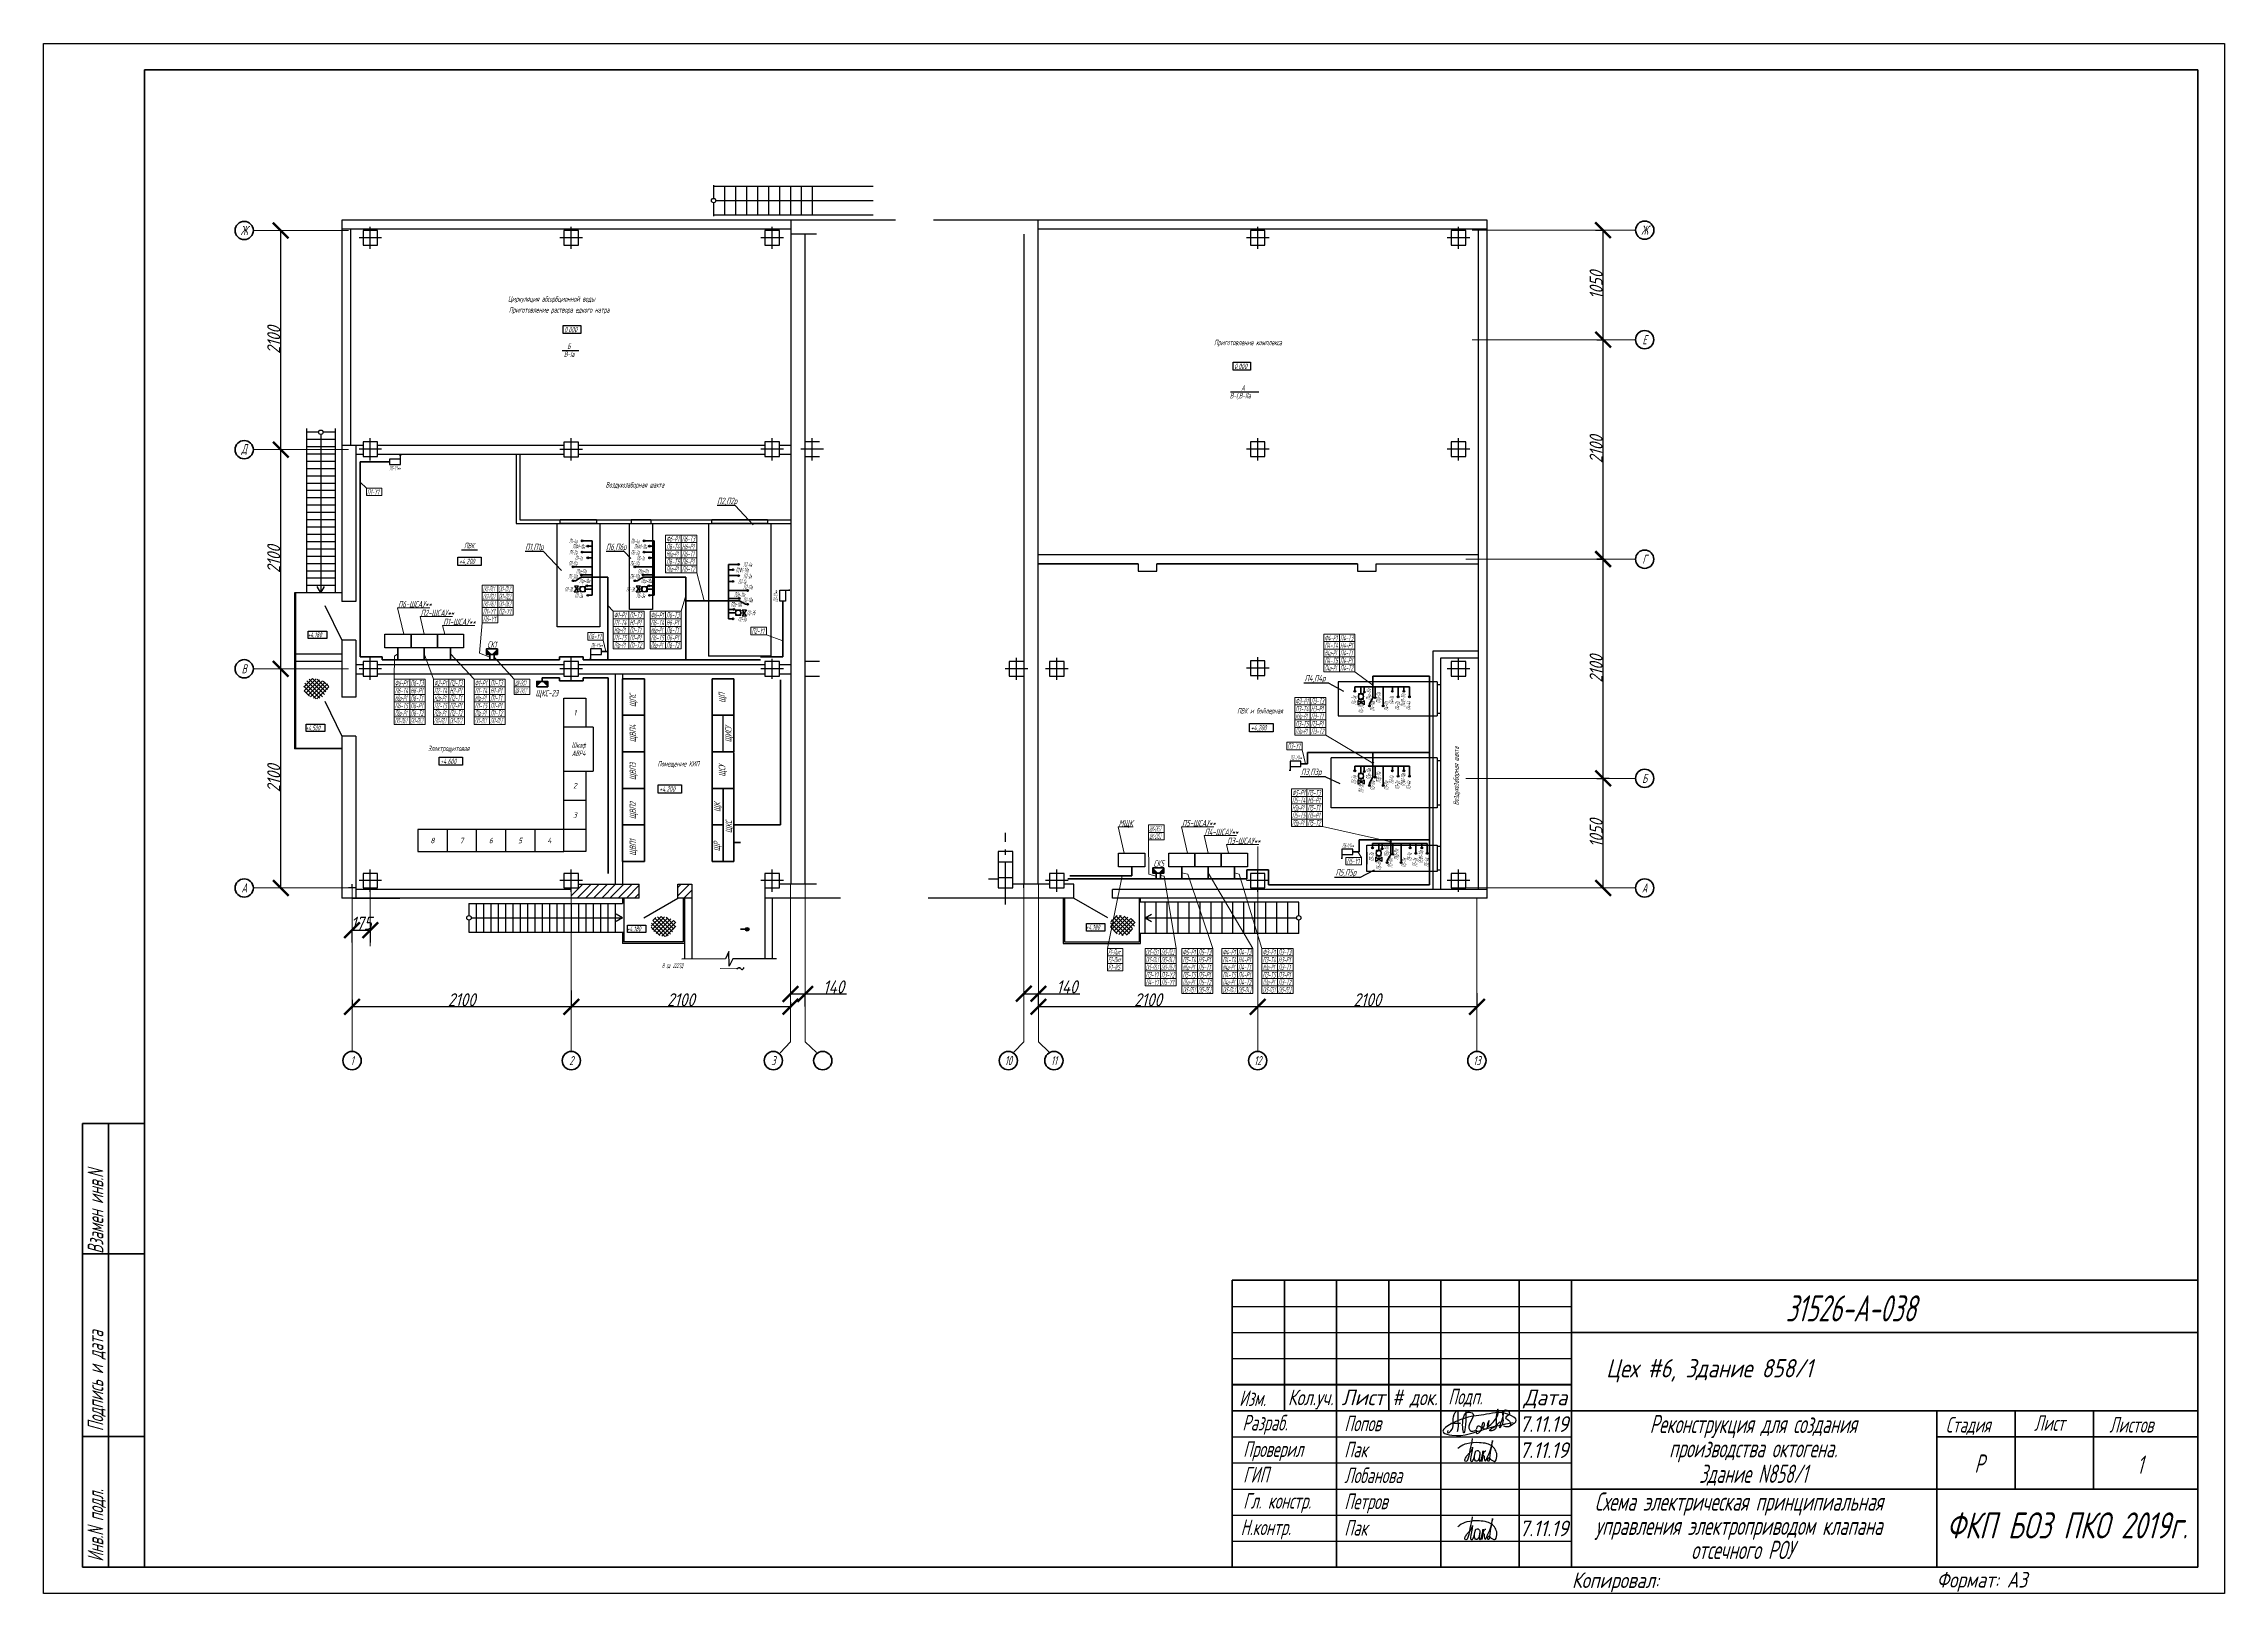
# Model space of a CAD drawing. Header units: millimetres. Extents: x 5848 to 6265, y 3268 to 3565.
import ezdxf
from ezdxf.enums import TextEntityAlignment as Align

# ---------------------------------------------------------------- set-up
doc = ezdxf.new("R2010")
doc.units = ezdxf.units.MM
doc.linetypes.add('gost6', pattern=[12, 8, -1.5, 1, -1.5])
doc.layers.get('Defpoints').update_dxf_attribs({"color": 33})
for name, color, linetype, lineweight in [('1', 4, 'Continuous', 15), ('_ОВ Оборудование', 92, 'Continuous', 25), ('RAZMER', 5, 'Continuous', 20), ('Арматура', 1, 'Continuous', 25), ('Выноска', 137, 'Continuous', 20), ('Датчики', 31, 'Continuous', 50), ('Первичник', 210, 'Continuous', 25), ('стена', 7, 'Continuous', 18), ('Строительный', 7, 'Continuous', 25), ('Текст_КИП', 2, 'Continuous', 25), ('Толст.рамка', 7, 'Continuous', 60), ('Формат', 7, 'Continuous', 25), ('Эл.кабель', 2, 'Continuous', 50)]:
    doc.layers.add(name, color=color, linetype=linetype, lineweight=lineweight)
for name, color, linetype in [('3.8. Вакуум Р', 83, 'Continuous'), ('osnovnoy shtamp', 7, 'Continuous'), ('НОВЫЙ', 7, 'Continuous'), ('оборудование', 7, 'Continuous'), ('орудован', 7, 'Continuous'), ('Осевая', 130, 'gost6'), ('Отметки', 1, 'Continuous'), ('ТЕКСТ', 2, 'Continuous')]:
    doc.layers.add(name, color=color, linetype=linetype)
doc.styles.add('eskd.shx', font='eskd.shx', dxfattribs={"width": 0.8})
doc.styles.add('simplex', font='simplex.shx', dxfattribs={"width": 0.8, "oblique": 15})
doc.styles.get("Standard").update_dxf_attribs({"font": 'arial.ttf'})
doc.dimstyles.get("Standard").update_dxf_attribs({"dimtxt": 0.18, "dimasz": 0.18, "dimexe": 0.18, "dimexo": 0.0625, "dimgap": 0.09, "dimtad": 0, "dimtih": 1, "dimtoh": 1, "dimdec": 4, "dimzin": 0, "dimdsep": 46, "dimtxsty": 'Standard', "dimcen": 0.09, "dimadec": 0, "dimazin": 0, "dimtfac": 1, "dimtdec": 4, "dimtofl": 0, "dimtmove": 0, "dimatfit": 3, "dimfxl": 0, "dimtolj": 1, "dimtzin": 0, "dimarcsym": 0})

# ---------------------------------------------------------------- blocks, each defined once
blk = doc.blocks.new('_ArchTick')
at = {"color": 0, "linetype": 'ByBlock', "const_width": 0.15}
blk.add_lwpolyline([(-0.5, -0.5), (0.5, 0.5)], dxfattribs=at)
blk = doc.blocks.new('*D137')
at = {"layer": 'Defpoints', "color": 0, "transparency": 16777216}
for p in [(6080.26, 3380.23), (6080.26, 3380.23), (6122.26, 3382.91)]:
    blk.add_point(p, dxfattribs=at)
at = {"layer": 'RAZMER', "color": 0, "lineweight": -2, "transparency": 16777216}
for p, q in [((6080.26, 3380.29), (6080.26, 3380.41)), ((6122.26, 3380.23), (6080.26, 3380.23)), ((6122.26, 3382.85), (6122.26, 3380.05))]:
    blk.add_line(p, q, dxfattribs=at)
at = {"layer": 'RAZMER', "color": 0, "lineweight": -2, "transparency": 16777216, "xscale": 3, "yscale": 3, "zscale": 3, "rotation": 180}
blk.add_blockref('_ArchTick', (6080.26, 3380.23), dxfattribs=at)
at = {"layer": 'RAZMER', "color": 0, "lineweight": -2, "transparency": 16777216, "xscale": 3, "yscale": 3, "zscale": 3}
blk.add_blockref('_ArchTick', (6122.26, 3380.23), dxfattribs=at)
at = {"layer": 'RAZMER', "color": 0, "transparency": 16777216, "insert": (6101.26, 3381.57), "char_height": 2.5, "attachment_point": 5, "style": 'simplex'}
blk.add_mtext('\\A1;2100', dxfattribs=at)
blk = doc.blocks.new('*D138')
at = {"layer": 'Defpoints', "color": 0, "transparency": 16777216}
for p in [(6038.26, 3380.23), (6038.26, 3380.23), (6080.26, 3380.23)]:
    blk.add_point(p, dxfattribs=at)
at = {"layer": 'RAZMER', "color": 0, "lineweight": -2, "transparency": 16777216}
for p, q in [((6038.26, 3380.29), (6038.26, 3380.41)), ((6080.26, 3380.23), (6038.26, 3380.23)), ((6080.26, 3380.29), (6080.26, 3380.41))]:
    blk.add_line(p, q, dxfattribs=at)
at = {"layer": 'RAZMER', "color": 0, "lineweight": -2, "transparency": 16777216, "xscale": 3, "yscale": 3, "zscale": 3, "rotation": 180}
blk.add_blockref('_ArchTick', (6038.26, 3380.23), dxfattribs=at)
at = {"layer": 'RAZMER', "color": 0, "lineweight": -2, "transparency": 16777216, "xscale": 3, "yscale": 3, "zscale": 3}
blk.add_blockref('_ArchTick', (6080.26, 3380.23), dxfattribs=at)
at = {"layer": 'RAZMER', "color": 0, "transparency": 16777216, "insert": (6059.26, 3381.57), "char_height": 2.5, "attachment_point": 5, "style": 'simplex'}
blk.add_mtext('\\A1;2100', dxfattribs=at)
blk = doc.blocks.new('*D139')
at = {"layer": 'Defpoints', "color": 0, "transparency": 16777216}
for p in [(6035.46, 3383.26), (6035.46, 3382.72), (6038.26, 3380.23)]:
    blk.add_point(p, dxfattribs=at)
at = {"layer": 'RAZMER', "color": 0, "lineweight": -2, "transparency": 16777216}
for p, q in [((6035.46, 3383.2), (6035.46, 3382.54)), ((6035.46, 3382.72), (6038.26, 3382.72)), ((6038.26, 3380.29), (6038.26, 3382.9)), ((6038.26, 3382.72), (6046.17, 3382.72))]:
    blk.add_line(p, q, dxfattribs=at)
at = {"layer": 'RAZMER', "color": 0, "lineweight": -2, "transparency": 16777216, "xscale": 3, "yscale": 3, "zscale": 3, "rotation": 180}
blk.add_blockref('_ArchTick', (6035.46, 3382.72), dxfattribs=at)
at = {"layer": 'RAZMER', "color": 0, "lineweight": -2, "transparency": 16777216, "xscale": 3, "yscale": 3, "zscale": 3}
blk.add_blockref('_ArchTick', (6038.26, 3382.72), dxfattribs=at)
at = {"layer": 'RAZMER', "color": 0, "transparency": 16777216, "insert": (6043.72, 3384.06), "char_height": 2.5, "attachment_point": 5, "style": 'simplex'}
blk.add_mtext('\\A1;140', dxfattribs=at)
blk = doc.blocks.new('*D146')
at = {"layer": 'Defpoints', "color": 0, "transparency": 16777216}
for p in [(5948.76, 3381.17), (5948.76, 3380.23), (5990.76, 3381.17)]:
    blk.add_point(p, dxfattribs=at)
at = {"layer": 'RAZMER', "color": 0, "lineweight": -2, "transparency": 16777216}
for p, q in [((5948.76, 3381.11), (5948.76, 3380.05)), ((5990.76, 3380.23), (5948.76, 3380.23)), ((5990.76, 3381.11), (5990.76, 3380.05))]:
    blk.add_line(p, q, dxfattribs=at)
at = {"layer": 'RAZMER', "color": 0, "lineweight": -2, "transparency": 16777216, "xscale": 3, "yscale": 3, "zscale": 3, "rotation": 180}
blk.add_blockref('_ArchTick', (5948.76, 3380.23), dxfattribs=at)
at = {"layer": 'RAZMER', "color": 0, "lineweight": -2, "transparency": 16777216, "xscale": 3, "yscale": 3, "zscale": 3}
blk.add_blockref('_ArchTick', (5990.76, 3380.23), dxfattribs=at)
at = {"layer": 'RAZMER', "color": 0, "transparency": 16777216, "insert": (5969.76, 3381.57), "char_height": 2.5, "attachment_point": 5, "style": 'simplex'}
blk.add_mtext('\\A1;2100', dxfattribs=at)
blk = doc.blocks.new('*D147')
at = {"layer": 'Defpoints', "color": 0, "transparency": 16777216}
for p in [(5906.76, 3381.65), (5906.76, 3380.23), (5948.76, 3383.42)]:
    blk.add_point(p, dxfattribs=at)
at = {"layer": 'RAZMER', "color": 0, "lineweight": -2, "transparency": 16777216}
for p, q in [((5906.76, 3381.59), (5906.76, 3380.05)), ((5948.76, 3380.23), (5906.76, 3380.23)), ((5948.76, 3383.36), (5948.76, 3380.05))]:
    blk.add_line(p, q, dxfattribs=at)
at = {"layer": 'RAZMER', "color": 0, "lineweight": -2, "transparency": 16777216, "xscale": 3, "yscale": 3, "zscale": 3, "rotation": 180}
blk.add_blockref('_ArchTick', (5906.76, 3380.23), dxfattribs=at)
at = {"layer": 'RAZMER', "color": 0, "lineweight": -2, "transparency": 16777216, "xscale": 3, "yscale": 3, "zscale": 3}
blk.add_blockref('_ArchTick', (5948.76, 3380.23), dxfattribs=at)
at = {"layer": 'RAZMER', "color": 0, "transparency": 16777216, "insert": (5927.76, 3381.57), "char_height": 2.5, "attachment_point": 5, "style": 'simplex'}
blk.add_mtext('\\A1;2100', dxfattribs=at)
blk = doc.blocks.new('*D149')
at = {"layer": 'Defpoints', "color": 0, "transparency": 16777216}
for p in [(5893.09, 3445), (5893.09, 3445), (5893.09, 3403)]:
    blk.add_point(p, dxfattribs=at)
at = {"layer": 'RAZMER', "color": 0, "lineweight": -2, "transparency": 16777216}
for p, q in [((5893.09, 3403), (5893.09, 3445)), ((5893.16, 3445), (5893.27, 3445)), ((5893.16, 3403), (5893.27, 3403))]:
    blk.add_line(p, q, dxfattribs=at)
at = {"layer": 'RAZMER', "color": 0, "lineweight": -2, "transparency": 16777216, "xscale": 3, "yscale": 3, "zscale": 3}
for p, rotation in [((5893.09, 3445), 90), ((5893.09, 3403), 270)]:
    blk.add_blockref('_ArchTick', p, dxfattribs=dict(at, rotation=rotation))
at = {"layer": 'RAZMER', "color": 0, "transparency": 16777216, "insert": (5891.75, 3424), "char_height": 2.5, "attachment_point": 5, "rotation": 90, "style": 'simplex'}
blk.add_mtext('\\A1;2100', dxfattribs=at)
blk = doc.blocks.new('*D150')
at = {"layer": 'Defpoints', "color": 0, "transparency": 16777216}
for p in [(5893.09, 3487), (5893.09, 3487), (5893.09, 3445)]:
    blk.add_point(p, dxfattribs=at)
at = {"layer": 'RAZMER', "color": 0, "lineweight": -2, "transparency": 16777216}
for p, q in [((5893.09, 3445), (5893.09, 3487)), ((5893.16, 3487), (5893.27, 3487)), ((5893.16, 3445), (5893.27, 3445))]:
    blk.add_line(p, q, dxfattribs=at)
at = {"layer": 'RAZMER', "color": 0, "lineweight": -2, "transparency": 16777216, "xscale": 3, "yscale": 3, "zscale": 3}
for p, rotation in [((5893.09, 3487), 90), ((5893.09, 3445), 270)]:
    blk.add_blockref('_ArchTick', p, dxfattribs=dict(at, rotation=rotation))
at = {"layer": 'RAZMER', "color": 0, "transparency": 16777216, "insert": (5891.75, 3466), "char_height": 2.5, "attachment_point": 5, "rotation": 90, "style": 'simplex'}
blk.add_mtext('\\A1;2100', dxfattribs=at)
blk = doc.blocks.new('*D151')
at = {"layer": 'Defpoints', "color": 0, "transparency": 16777216}
for p in [(5893.09, 3529), (5893.09, 3529), (5893.09, 3487)]:
    blk.add_point(p, dxfattribs=at)
at = {"layer": 'RAZMER', "color": 0, "lineweight": -2, "transparency": 16777216}
for p, q in [((5893.09, 3487), (5893.09, 3529)), ((5893.16, 3529), (5893.27, 3529)), ((5893.16, 3487), (5893.27, 3487))]:
    blk.add_line(p, q, dxfattribs=at)
at = {"layer": 'RAZMER', "color": 0, "lineweight": -2, "transparency": 16777216, "xscale": 3, "yscale": 3, "zscale": 3}
for p, rotation in [((5893.09, 3529), 90), ((5893.09, 3487), 270)]:
    blk.add_blockref('_ArchTick', p, dxfattribs=dict(at, rotation=rotation))
at = {"layer": 'RAZMER', "color": 0, "transparency": 16777216, "insert": (5891.75, 3508), "char_height": 2.5, "attachment_point": 5, "rotation": 90, "style": 'simplex'}
blk.add_mtext('\\A1;2100', dxfattribs=at)
blk = doc.blocks.new('*D152')
at = {"layer": 'Defpoints', "color": 0, "transparency": 16777216}
for p in [(5910.26, 3394.9), (5906.76, 3392.49), (5910.26, 3392.49)]:
    blk.add_point(p, dxfattribs=at)
at = {"layer": 'RAZMER', "color": 0, "lineweight": -2, "transparency": 16777216}
for p, q in [((5906.76, 3392.55), (5906.76, 3395.08)), ((5906.76, 3394.9), (5910.26, 3394.9)), ((5910.26, 3392.55), (5910.26, 3395.08))]:
    blk.add_line(p, q, dxfattribs=at)
at = {"layer": 'RAZMER', "color": 0, "lineweight": -2, "transparency": 16777216, "xscale": 3, "yscale": 3, "zscale": 3, "rotation": 180}
blk.add_blockref('_ArchTick', (5906.76, 3394.9), dxfattribs=at)
at = {"layer": 'RAZMER', "color": 0, "lineweight": -2, "transparency": 16777216, "xscale": 3, "yscale": 3, "zscale": 3}
blk.add_blockref('_ArchTick', (5910.26, 3394.9), dxfattribs=at)
at = {"layer": 'RAZMER', "color": 0, "transparency": 16777216, "insert": (5908.51, 3396.24), "char_height": 2.5, "attachment_point": 5, "style": 'simplex'}
blk.add_mtext('\\A1;175', dxfattribs=at)
blk = doc.blocks.new('A$C32520DA1')
at = {"layer": 'орудован', "lineweight": -2, "ltscale": 0.3}
h = blk.add_hatch(dxfattribs=at)
h.set_pattern_fill('ANSI37', color=4, scale=0.25, angle=270, style=0)
h.set_pattern_definition([(45, (345.161, -3272.3488), (0.561266, -0.561266), []), (315, (345.161, -3272.3488), (-0.561266, -0.561266), [])])
edge = h.paths.add_edge_path()
edge.add_spline(control_points=[(2.52, -0.8), (2.28, -1.28), (1.72, -2.41), (-0.45, -2.98), (-2.14, -1.94), (-3.79, -0.67), (-3.56, 1.53), (-1.96, 2.98), (0.07, 2.73), (1.77, 2.21), (3.79, 0.92), (2.93, -0.25), (2.52, -0.8)], knot_values=[0, 0, 0, 0, 1.566566, 3.673336, 5.745346, 7.383422, 9.561681, 11.30499, 13.330467, 15.16078, 17.108533, 18.858869, 18.858869, 18.858869, 18.858869], degree=3, periodic=0)
blk = doc.blocks.new('*D120')
at = {"layer": 'Defpoints', "color": 0, "transparency": 16777216}
for p in [(6146.44, 3424), (6147.64, 3424), (6146.28, 3403)]:
    blk.add_point(p, dxfattribs=at)
at = {"layer": 'RAZMER', "color": 0, "lineweight": -2, "transparency": 16777216}
for p, q in [((6147.58, 3424), (6146.26, 3424)), ((6146.44, 3403), (6146.44, 3424)), ((6146.34, 3403), (6146.62, 3403))]:
    blk.add_line(p, q, dxfattribs=at)
at = {"layer": 'RAZMER', "color": 0, "lineweight": -2, "transparency": 16777216, "xscale": 3, "yscale": 3, "zscale": 3}
for p, rotation in [((6146.44, 3424), 90), ((6146.44, 3403), 270)]:
    blk.add_blockref('_ArchTick', p, dxfattribs=dict(at, rotation=rotation))
at = {"layer": 'RAZMER', "color": 0, "transparency": 16777216, "insert": (6145.1, 3413.5), "char_height": 2.5, "attachment_point": 5, "rotation": 90, "style": 'simplex'}
blk.add_mtext('\\A1;1050', dxfattribs=at)
blk = doc.blocks.new('*D121')
at = {"layer": 'Defpoints', "color": 0, "transparency": 16777216}
for p in [(6145.15, 3466), (6146.44, 3466), (6145.15, 3424)]:
    blk.add_point(p, dxfattribs=at)
at = {"layer": 'RAZMER', "color": 0, "lineweight": -2, "transparency": 16777216}
for p, q in [((6145.21, 3466), (6146.62, 3466)), ((6146.44, 3424), (6146.44, 3466)), ((6145.21, 3424), (6146.62, 3424))]:
    blk.add_line(p, q, dxfattribs=at)
at = {"layer": 'RAZMER', "color": 0, "lineweight": -2, "transparency": 16777216, "xscale": 3, "yscale": 3, "zscale": 3}
for p, rotation in [((6146.44, 3466), 90), ((6146.44, 3424), 270)]:
    blk.add_blockref('_ArchTick', p, dxfattribs=dict(at, rotation=rotation))
at = {"layer": 'RAZMER', "color": 0, "transparency": 16777216, "insert": (6145.1, 3445), "char_height": 2.5, "attachment_point": 5, "rotation": 90, "style": 'simplex'}
blk.add_mtext('\\A1;2100', dxfattribs=at)
blk = doc.blocks.new('Конечник')
at = {"layer": 'оборудование', "color": 0}
for p, q in [((8067.7, -7992.4), (8068.5, -7992.4)), ((8068.1, -7997.4), (8068.1, -7992.4)), ((8068.1, -7994.4), (8074.1, -7994.4)), ((8074.1, -7997.4), (8068.1, -7997.4)), ((8074.1, -7994.4), (8074.1, -7997.4))]:
    blk.add_line(p, q, dxfattribs=at)
blk = doc.blocks.new('A$C1EE30751')
at = {"layer": 'Арматура', "linetype": 'ByBlock'}
for p, q in [((0, -1.7), (4.8, 1.7)), ((4.8, -1.6), (0, 1.7)), ((0, 1.7), (0, -1.7)), ((2.4, 2.8), (2.4, 0)), ((4.8, 1.7), (4.8, -1.6))]:
    blk.add_line(p, q, dxfattribs=at)
blk.add_circle((2.4, 4.8), 2, dxfattribs=at)
blk = doc.blocks.new('*D116')
at = {"layer": 'Defpoints', "color": 0, "transparency": 16777216}
for p in [(6145.15, 3508.06), (6146.44, 3508.06), (6145.15, 3466.06)]:
    blk.add_point(p, dxfattribs=at)
at = {"layer": 'RAZMER', "color": 0, "lineweight": -2, "transparency": 16777216}
for p, q in [((6145.21, 3508.06), (6146.62, 3508.06)), ((6146.44, 3466.06), (6146.44, 3508.06)), ((6145.21, 3466.06), (6146.62, 3466.06))]:
    blk.add_line(p, q, dxfattribs=at)
at = {"layer": 'RAZMER', "color": 0, "lineweight": -2, "transparency": 16777216, "xscale": 3, "yscale": 3, "zscale": 3}
for p, rotation in [((6146.44, 3508.06), 90), ((6146.44, 3466.06), 270)]:
    blk.add_blockref('_ArchTick', p, dxfattribs=dict(at, rotation=rotation))
at = {"layer": 'RAZMER', "color": 0, "transparency": 16777216, "insert": (6145.1, 3487.06), "char_height": 2.5, "attachment_point": 5, "rotation": 90, "style": 'simplex'}
blk.add_mtext('\\A1;2100', dxfattribs=at)
blk = doc.blocks.new('*D117')
at = {"layer": 'Defpoints', "color": 0, "transparency": 16777216}
for p in [(6144.93, 3529.06), (6146.44, 3529.06), (6145.94, 3508.06)]:
    blk.add_point(p, dxfattribs=at)
at = {"layer": 'RAZMER', "color": 0, "lineweight": -2, "transparency": 16777216}
for p, q in [((6144.99, 3529.06), (6146.62, 3529.06)), ((6146.44, 3508.06), (6146.44, 3529.06)), ((6146, 3508.06), (6146.62, 3508.06))]:
    blk.add_line(p, q, dxfattribs=at)
at = {"layer": 'RAZMER', "color": 0, "lineweight": -2, "transparency": 16777216, "xscale": 3, "yscale": 3, "zscale": 3}
for p, rotation in [((6146.44, 3529.06), 90), ((6146.44, 3508.06), 270)]:
    blk.add_blockref('_ArchTick', p, dxfattribs=dict(at, rotation=rotation))
at = {"layer": 'RAZMER', "color": 0, "transparency": 16777216, "insert": (6145.1, 3518.56), "char_height": 2.5, "attachment_point": 5, "rotation": 90, "style": 'simplex'}
blk.add_mtext('\\A1;1050', dxfattribs=at)
blk = doc.blocks.new('A$C6AE82E0B')
h = blk.add_hatch(color=2)
h.paths.add_polyline_path([(3, 0), (6, 3), (6, 0)])
h.paths.add_polyline_path([(0, 3), (3, 0), (0, 0)])
at = {"color": 2}
blk.add_lwpolyline([(6, 3), (0, 3), (0, 0), (6, 0)], close=True, dxfattribs=at)
blk = doc.blocks.new('A$C415F5F71')
blk.add_blockref('A$C6AE82E0B', (-3, -1.5))
blk = doc.blocks.new('*D118')
at = {"layer": 'Defpoints', "color": 0, "transparency": 16777216}
for p in [(5990.76, 3383.24), (5990.76, 3382.7), (5993.56, 3380.21)]:
    blk.add_point(p, dxfattribs=at)
at = {"layer": 'RAZMER', "color": 0, "lineweight": -2, "transparency": 16777216}
for p, q in [((5990.76, 3383.18), (5990.76, 3382.52)), ((5990.76, 3382.7), (5993.56, 3382.7)), ((5993.56, 3380.27), (5993.56, 3382.88)), ((5993.56, 3382.7), (6001.47, 3382.7))]:
    blk.add_line(p, q, dxfattribs=at)
at = {"layer": 'RAZMER', "color": 0, "lineweight": -2, "transparency": 16777216, "xscale": 3, "yscale": 3, "zscale": 3, "rotation": 180}
blk.add_blockref('_ArchTick', (5990.76, 3382.7), dxfattribs=at)
at = {"layer": 'RAZMER', "color": 0, "lineweight": -2, "transparency": 16777216, "xscale": 3, "yscale": 3, "zscale": 3}
blk.add_blockref('_ArchTick', (5993.56, 3382.7), dxfattribs=at)
at = {"layer": 'RAZMER', "color": 0, "transparency": 16777216, "insert": (5999.02, 3384.04), "char_height": 2.5, "attachment_point": 5, "style": 'simplex'}
blk.add_mtext('\\A1;140', dxfattribs=at)
blk = doc.blocks.new('A$C78C12692')
at = {"lineweight": 30}
for points in [[(5.04, 1.18), (5.19, 1.25), (5.35, 0.85), (5.39, 0.36), (5.53, 0.12), (5.8, 0.44), (6.06, 1.12), (6.63, 2.35), (7.05, 4.3), (6.84, 3.35), (6.48, 1.16), (6.17, 0.03), (6.06, 0.3), (6.41, 0.8), (6.47, 0.65), (6.91, 0.28), (7.42, 0.03), (7.92, 1.03), (7.69, 2.14), (7.02, 3.04), (5.91, 3.61), (4.36, 3.83), (1.78, 3.62), (0.3, 2.92), (0, 2.66)], [(2.91, 4.65), (2.44, 2.3), (2.09, 0.65), (1.97, 0.28), (1.75, 0.05), (1.49, 0.05), (1.4, 0.37), (1.53, 0.71), (1.77, 1.1), (2.22, 1.63), (2.83, 2.4), (2.98, 2.91), (2.91, 2.47), (2.82, 1.97), (2.55, 0.55), (2.57, 0.17), (2.79, 0.03), (3.21, 0.6), (3.35, 1.12), (3.48, 1.74), (3.66, 2.17), (4.12, 2.22), (4.37, 1.97), (4.4, 1.24), (4.16, 0.35), (3.73, 0.08), (3.46, 0.31), (3.37, 1.16), (3.48, 1.74)], [(4.44, 1.65), (4.41, 1.07), (4.36, 0.72), (4.33, 0.17), (4.52, 0.03), (4.66, 0.26), (5, 1.43), (5.12, 2.19), (5.08, 1.79), (5.01, 1.15), (4.89, 0.33), (4.83, 0.03), (4.94, 0.59), (4.96, 0.74), (5.1, 1.39), (5.34, 1.89), (5.52, 2.13), (5.67, 2.18)]]:
    blk.add_spline(points, degree=3, dxfattribs=at)

msp = doc.modelspace()

# ---------------------------------------------------------------- hatches: boundary and pattern name
h = msp.add_hatch()
h.set_pattern_fill('ANSI31', color=256, scale=0.35)
h.set_pattern_definition([(45, (3815.7116, 2830.5569), (-0.7857724, 0.7857724), [])])
h.paths.add_polyline_path([(5961.779, 3401.042), (5961.779, 3403.702), (5950.159, 3403.702), (5950.159, 3403.002), (5948.759, 3403.002), (5948.759, 3401.042)])
h.paths.add_polyline_path([(5971.859, 3401.042), (5971.859, 3403.702), (5969.199, 3403.702), (5969.199, 3401.042)])
at = {"layer": 'Первичник'}
h = msp.add_hatch(color=256, dxfattribs=at)
edge = h.paths.add_edge_path()
edge.add_arc((5950.863, 3469.532), 0.175, 0, 360)
h = msp.add_hatch(color=256, dxfattribs=at)
edge = h.paths.add_edge_path()
edge.add_arc((5951.909, 3468.501), 0.175, 0, 360)
h = msp.add_hatch(color=256, dxfattribs=at)
edge = h.paths.add_edge_path()
edge.add_arc((5962.717, 3469.532), 0.175, 0, 360)
h = msp.add_hatch(color=256, dxfattribs=at)
edge = h.paths.add_edge_path()
edge.add_arc((5963.763, 3468.501), 0.175, 0, 360)
h = msp.add_hatch(color=256, dxfattribs=at)
edge = h.paths.add_edge_path()
edge.add_arc((5949.104, 3464.532), 0.175, 0, 360)
h = msp.add_hatch(color=256, dxfattribs=at)
edge = h.paths.add_edge_path()
edge.add_arc((5950.863, 3467.368), 0.175, 0, 360)
h = msp.add_hatch(color=256, dxfattribs=at)
edge = h.paths.add_edge_path()
edge.add_arc((5951.909, 3466.272), 0.175, 0, 360)
h = msp.add_hatch(color=256, dxfattribs=at)
edge = h.paths.add_edge_path()
edge.add_arc((5960.957, 3464.532), 0.175, 0, 360)
h = msp.add_hatch(color=256, dxfattribs=at)
edge = h.paths.add_edge_path()
edge.add_arc((5962.717, 3467.368), 0.175, 0, 360)
h = msp.add_hatch(color=256, dxfattribs=at)
edge = h.paths.add_edge_path()
edge.add_arc((5963.763, 3466.272), 0.175, 0, 360)
h = msp.add_hatch(color=256, dxfattribs=at)
edge = h.paths.add_edge_path()
edge.add_arc((5979.742, 3463.983), 0.175, 0, 360)
h = msp.add_hatch(color=256, dxfattribs=at)
edge = h.paths.add_edge_path()
edge.add_arc((5980.788, 3465.014), 0.175, 0, 360)
h = msp.add_hatch(color=256, dxfattribs=at)
edge = h.paths.add_edge_path()
edge.add_arc((5949.104, 3461.877), 0.175, 0, 360)
h = msp.add_hatch(color=256, dxfattribs=at)
edge = h.paths.add_edge_path()
edge.add_arc((5950.699, 3462.984), 0.175, 0, 360)
h = msp.add_hatch(color=256, dxfattribs=at)
edge = h.paths.add_edge_path()
edge.add_arc((5951.765, 3460.905), 0.175, 0, 360)
h = msp.add_hatch(color=256, dxfattribs=at)
edge = h.paths.add_edge_path()
edge.add_arc((5960.957, 3461.877), 0.175, 0, 360)
h = msp.add_hatch(color=256, dxfattribs=at)
edge = h.paths.add_edge_path()
edge.add_arc((5962.553, 3462.984), 0.175, 0, 360)
h = msp.add_hatch(color=256, dxfattribs=at)
edge = h.paths.add_edge_path()
edge.add_arc((5963.618, 3460.905), 0.175, 0, 360)
h = msp.add_hatch(color=256, dxfattribs=at)
edge = h.paths.add_edge_path()
edge.add_arc((5979.742, 3461.753), 0.175, 0, 360)
h = msp.add_hatch(color=256, dxfattribs=at)
edge = h.paths.add_edge_path()
edge.add_arc((5980.788, 3462.85), 0.175, 0, 360)
h = msp.add_hatch(color=256, dxfattribs=at)
edge = h.paths.add_edge_path()
edge.add_arc((5982.548, 3460.014), 0.175, 0, 360)
h = msp.add_hatch(color=256, dxfattribs=at)
edge = h.paths.add_edge_path()
edge.add_arc((5951.909, 3459.081), 0.175, 0, 360)
h = msp.add_hatch(color=256, dxfattribs=at)
edge = h.paths.add_edge_path()
edge.add_arc((5963.763, 3459.081), 0.175, 0, 360)
h = msp.add_hatch(color=256, dxfattribs=at)
edge = h.paths.add_edge_path()
edge.add_arc((5979.887, 3456.387), 0.175, 0, 360)
h = msp.add_hatch(color=256, dxfattribs=at)
edge = h.paths.add_edge_path()
edge.add_arc((5980.952, 3458.465), 0.175, 0, 360)
h = msp.add_hatch(color=256, dxfattribs=at)
edge = h.paths.add_edge_path()
edge.add_arc((5982.548, 3457.359), 0.175, 0, 360)
h = msp.add_hatch(color=256, dxfattribs=at)
edge = h.paths.add_edge_path()
edge.add_arc((5979.742, 3454.563), 0.175, 0, 360)
h = msp.add_hatch(color=256, dxfattribs=at)
edge = h.paths.add_edge_path()
edge.add_arc((6098.869, 3440.684), 0.175, 0, 360)
h = msp.add_hatch(color=256, dxfattribs=at)
edge = h.paths.add_edge_path()
edge.add_arc((6100.693, 3440.539), 0.175, 0, 360)
h = msp.add_hatch(color=256, dxfattribs=at)
edge = h.paths.add_edge_path()
edge.add_arc((6102.771, 3439.473), 0.175, 0, 360)
h = msp.add_hatch(color=256, dxfattribs=at)
edge = h.paths.add_edge_path()
edge.add_arc((6106.059, 3440.684), 0.175, 0, 360)
h = msp.add_hatch(color=256, dxfattribs=at)
edge = h.paths.add_edge_path()
edge.add_arc((6107.156, 3439.638), 0.175, 0, 360)
h = msp.add_hatch(color=256, dxfattribs=at)
edge = h.paths.add_edge_path()
edge.add_arc((6108.289, 3440.684), 0.175, 0, 360)
h = msp.add_hatch(color=256, dxfattribs=at)
edge = h.paths.add_edge_path()
edge.add_arc((6109.32, 3439.638), 0.175, 0, 360)
h = msp.add_hatch(color=256, dxfattribs=at)
edge = h.paths.add_edge_path()
edge.add_arc((6101.665, 3437.878), 0.175, 0, 360)
h = msp.add_hatch(color=256, dxfattribs=at)
edge = h.paths.add_edge_path()
edge.add_arc((6104.32, 3437.878), 0.175, 0, 360)
h = msp.add_hatch(color=256, dxfattribs=at)
edge = h.paths.add_edge_path()
edge.add_arc((6098.869, 3425.451), 0.175, 0, 360)
h = msp.add_hatch(color=256, dxfattribs=at)
edge = h.paths.add_edge_path()
edge.add_arc((6100.693, 3425.306), 0.175, 0, 360)
h = msp.add_hatch(color=256, dxfattribs=at)
edge = h.paths.add_edge_path()
edge.add_arc((6101.665, 3422.645), 0.175, 0, 360)
h = msp.add_hatch(color=256, dxfattribs=at)
edge = h.paths.add_edge_path()
edge.add_arc((6102.771, 3424.24), 0.175, 0, 360)
h = msp.add_hatch(color=256, dxfattribs=at)
edge = h.paths.add_edge_path()
edge.add_arc((6104.32, 3422.645), 0.175, 0, 360)
h = msp.add_hatch(color=256, dxfattribs=at)
edge = h.paths.add_edge_path()
edge.add_arc((6106.059, 3425.451), 0.175, 0, 360)
h = msp.add_hatch(color=256, dxfattribs=at)
edge = h.paths.add_edge_path()
edge.add_arc((6107.156, 3424.405), 0.175, 0, 360)
h = msp.add_hatch(color=256, dxfattribs=at)
edge = h.paths.add_edge_path()
edge.add_arc((6108.289, 3425.451), 0.175, 0, 360)
h = msp.add_hatch(color=256, dxfattribs=at)
edge = h.paths.add_edge_path()
edge.add_arc((6109.32, 3424.405), 0.175, 0, 360)
h = msp.add_hatch(color=256, dxfattribs=at)
edge = h.paths.add_edge_path()
edge.add_arc((6102.273, 3410.667), 0.175, 0, 360)
h = msp.add_hatch(color=256, dxfattribs=at)
edge = h.paths.add_edge_path()
edge.add_arc((6104.097, 3410.522), 0.175, 0, 360)
h = msp.add_hatch(color=256, dxfattribs=at)
edge = h.paths.add_edge_path()
edge.add_arc((6106.175, 3409.456), 0.175, 0, 360)
h = msp.add_hatch(color=256, dxfattribs=at)
edge = h.paths.add_edge_path()
edge.add_arc((6109.463, 3410.667), 0.175, 0, 360)
h = msp.add_hatch(color=256, dxfattribs=at)
edge = h.paths.add_edge_path()
edge.add_arc((6110.56, 3409.621), 0.175, 0, 360)
h = msp.add_hatch(color=256, dxfattribs=at)
edge = h.paths.add_edge_path()
edge.add_arc((6111.693, 3410.667), 0.175, 0, 360)
h = msp.add_hatch(color=256, dxfattribs=at)
edge = h.paths.add_edge_path()
edge.add_arc((6112.724, 3409.621), 0.175, 0, 360)
h = msp.add_hatch(color=256, dxfattribs=at)
edge = h.paths.add_edge_path()
edge.add_arc((6105.069, 3407.861), 0.175, 0, 360)
h = msp.add_hatch(color=256, dxfattribs=at)
edge = h.paths.add_edge_path()
edge.add_arc((6107.724, 3407.861), 0.175, 0, 360)
h = msp.add_hatch(color=256, dxfattribs=at)
edge = h.paths.add_edge_path()
edge.add_arc((5982.464, 3395.096), 0.35, 0, 360)

# ---------------------------------------------------------------- linework, layer by layer
at = {"color": 1}
for p, q in [((5847.665, 3267.812), (5847.665, 3564.812)), ((5847.665, 3564.812), (6265.465, 3564.812)), ((6265.465, 3564.812), (6265.465, 3267.812)), ((6265.465, 3267.812), (5847.665, 3267.812))]:
    msp.add_line(p, q, dxfattribs=at)
at = {"lineweight": 60}
for p, q in [((5866.981, 3272.812), (5866.981, 3559.812)), ((5866.981, 3559.812), (6260.372, 3559.812)), ((6260.372, 3559.812), (6260.372, 3272.812)), ((5855.104, 3357.891), (5855.104, 3272.812)), ((5855.104, 3357.891), (5866.981, 3357.891)), ((5860.104, 3272.812), (5860.104, 3357.891)), ((5855.104, 3332.891), (5866.981, 3332.891)), ((5855.104, 3297.891), (5866.981, 3297.891)), ((5866.981, 3272.812), (5855.104, 3272.812)), ((6260.372, 3272.812), (5866.981, 3272.812))]:
    msp.add_line(p, q, dxfattribs=at)
at = {"lineweight": 50}
for p, q in [((5958.559, 3436.089), (5958.559, 3443.089)), ((5958.559, 3443.089), (5962.759, 3443.089)), ((5962.759, 3443.089), (5962.759, 3436.089)), ((5975.726, 3436.089), (5975.726, 3443.089)), ((5975.726, 3443.089), (5979.926, 3443.089)), ((5979.926, 3443.089), (5979.926, 3436.089)), ((5958.559, 3429.089), (5958.559, 3436.089)), ((5958.559, 3436.089), (5962.759, 3436.089)), ((5958.559, 3436.089), (5962.759, 3436.089)), ((5962.759, 3436.089), (5962.759, 3429.089)), ((5979.926, 3436.089), (5975.726, 3436.089)), ((5975.726, 3429.089), (5975.726, 3436.089)), ((5979.926, 3436.089), (5979.926, 3429.089)), ((5958.559, 3422.089), (5958.559, 3429.089)), ((5958.559, 3429.089), (5962.759, 3429.089)), ((5962.759, 3429.089), (5962.759, 3422.089)), ((5975.726, 3422.089), (5975.726, 3429.089)), ((5979.926, 3429.089), (5975.726, 3429.089)), ((5979.926, 3428.953), (5979.926, 3422.089)), ((5958.559, 3408.089), (5958.559, 3422.089)), ((5958.559, 3422.089), (5962.759, 3422.089)), ((5962.759, 3422.089), (5962.759, 3415.089)), ((5979.926, 3422.089), (5975.726, 3422.089)), ((5975.726, 3408.089), (5975.726, 3422.089)), ((5977.826, 3408.089), (5977.826, 3422.089)), ((5979.926, 3422.089), (5979.926, 3408.089)), ((5958.559, 3415.089), (5962.759, 3415.089)), ((5962.759, 3415.089), (5962.759, 3408.089)), ((5975.726, 3415.089), (5977.826, 3415.089)), ((5962.759, 3408.089), (5958.572, 3408.089)), ((5979.926, 3408.089), (5975.726, 3408.089))]:
    msp.add_line(p, q, dxfattribs=at)
for p, q in [((5947.359, 3439.391), (5951.559, 3439.391)), ((5947.359, 3433.791), (5947.359, 3439.391)), ((5951.559, 3439.391), (5951.559, 3433.791)), ((5977.826, 3429.089), (5977.826, 3436.089)), ((5952.959, 3433.791), (5947.359, 3433.791)), ((5947.359, 3425.391), (5947.359, 3433.791)), ((5952.959, 3433.791), (5952.959, 3425.391)), ((5947.359, 3425.391), (5952.959, 3425.391)), ((5947.359, 3419.791), (5947.359, 3425.391)), ((5951.559, 3425.391), (5951.559, 3419.791)), ((5951.559, 3419.791), (5947.359, 3419.791)), ((5947.359, 3414.191), (5947.359, 3419.791)), ((5951.559, 3419.791), (5951.559, 3414.191)), ((5924.959, 3414.191), (5919.359, 3414.191)), ((5919.359, 3414.191), (5919.359, 3409.991)), ((5930.559, 3414.191), (5924.959, 3414.191)), ((5924.959, 3414.191), (5924.959, 3409.991)), ((5936.159, 3414.191), (5930.559, 3414.191)), ((5930.559, 3414.191), (5930.559, 3409.991)), ((5941.759, 3414.191), (5936.159, 3414.191)), ((5936.159, 3414.191), (5936.159, 3409.991)), ((5947.359, 3414.191), (5941.759, 3414.191)), ((5941.759, 3414.191), (5941.759, 3409.991)), ((5951.559, 3414.191), (5947.359, 3414.191)), ((5947.359, 3409.991), (5947.359, 3414.191)), ((5951.559, 3414.191), (5951.559, 3409.991)), ((5919.359, 3409.991), (5924.959, 3409.991)), ((5924.959, 3409.991), (5930.559, 3409.991)), ((5930.559, 3409.991), (5936.159, 3409.991)), ((5936.159, 3409.991), (5941.759, 3409.991)), ((5941.759, 3409.991), (5947.359, 3409.991)), ((5951.559, 3409.991), (5947.359, 3409.991)), ((6117.252, 3300.432), (6119.094, 3300.405))]:
    msp.add_line(p, q)
at = {"color": 2, "ltscale": 100}
for p, q in [((5978.282, 3389.399), (5969.932, 3389.372)), ((5978.974, 3390.803), (5978.282, 3389.399)), ((5978.99, 3388.003), (5978.974, 3390.803)), ((5979.682, 3389.407), (5978.99, 3388.003)), ((5988.044, 3389.428), (5979.682, 3389.407))]:
    msp.add_line(p, q, dxfattribs=at)
for points in [[(5951.412, 3459.774), (5950.432, 3459.774), (5950.432, 3460.754), (5951.412, 3460.754)], [(5963.265, 3459.774), (5962.285, 3459.774), (5962.285, 3460.754), (5963.265, 3460.754)], [(5980.24, 3455.256), (5981.22, 3455.256), (5981.22, 3456.236), (5980.24, 3456.236)], [(5913.03, 3449.034), (5913.03, 3451.629), (5918.064, 3451.629), (5918.064, 3449.034)], [(5918.064, 3449.034), (5918.064, 3451.629), (5923.097, 3451.629), (5923.097, 3449.034)], [(5923.097, 3449.034), (5923.097, 3451.629), (5928.131, 3451.629), (5928.131, 3449.034)], [(6099.562, 3440.186), (6099.562, 3439.206), (6100.542, 3439.206), (6100.542, 3440.186)], [(6099.562, 3424.953), (6099.562, 3423.973), (6100.542, 3423.973), (6100.542, 3424.953)], [(6053.603, 3407.072), (6053.603, 3409.667), (6058.637, 3409.667), (6058.637, 3407.072)], [(6063.216, 3407.072), (6063.216, 3409.667), (6068.25, 3409.667), (6068.25, 3407.072)], [(6068.25, 3407.072), (6068.25, 3409.667), (6073.283, 3409.667), (6073.283, 3407.072)], [(6073.283, 3407.072), (6073.283, 3409.667), (6078.317, 3409.667), (6078.317, 3407.072)], [(6102.966, 3410.169), (6102.966, 3409.189), (6103.946, 3409.189), (6103.946, 3410.169)]]:
    msp.add_lwpolyline(points, close=True)
for points in [[(5980.478, 3387.408), (5981.017, 3387.78), (5981.437, 3387.39), (5981.888, 3387.738)], [(6128.606, 3299.905), (6129.814, 3300.982), (6128.4, 3302.089), (6123.568, 3302.04), (6119.374, 3301.21), (6115.854, 3298.654), (6117.451, 3298.146), (6123.74, 3299.291), (6129.215, 3300.551)], [(6116.687, 3299.033), (6116.687, 3298.57), (6117.266, 3298.975), (6117.786, 3301.652), (6118.48, 3302.826), (6118.615, 3301.382), (6118.615, 3299.437), (6118.499, 3298.763)], [(6120.124, 3302.58), (6120.06, 3300.177), (6119.781, 3298.57), (6119.566, 3300.949), (6120.554, 3302.537), (6121.499, 3302.258), (6121.048, 3300.713), (6120.876, 3299.125), (6121.499, 3298.889), (6122.161, 3299.104), (6122.144, 3298.57), (6123.111, 3299.189), (6122.96, 3299.726), (6122.423, 3299.833), (6122.187, 3299.361)], [(6123.118, 3299.495), (6123.66, 3299.905), (6123.564, 3300.551), (6123.223, 3299.657), (6124.019, 3299.355), (6124.474, 3300.24), (6124.594, 3300.934), (6124.259, 3299.786), (6124.69, 3299.977), (6125.408, 3300.695), (6126.246, 3301.938), (6126.294, 3303.11), (6125.935, 3300.766), (6125.528, 3299.092), (6124.762, 3298.972), (6126.198, 3300.216), (6126.653, 3300.719)], [(6127.132, 3302.776), (6127.228, 3301.532), (6127.18, 3300.408), (6126.701, 3299.57), (6127.324, 3302.01), (6127.755, 3303.015), (6128.497, 3302.297), (6127.755, 3301.46), (6128.521, 3300.814), (6128.569, 3299.857), (6127.443, 3299.833)]]:
    msp.add_spline(points, degree=3)
at = {"layer": '3.8. Вакуум Р'}
for points in [[(5947.227, 3510.792), (5950.557, 3510.792), (5950.557, 3509.248), (5947.227, 3509.248)], [(6075.565, 3503.758), (6078.895, 3503.758), (6078.895, 3502.215), (6075.565, 3502.215)], [(5927.007, 3466.365), (5931.501, 3466.365), (5931.501, 3464.822), (5927.007, 3464.822)], [(5898.376, 3452.193), (5901.903, 3452.193), (5901.903, 3450.781), (5898.376, 3450.781)], [(5897.986, 3434.38), (5901.512, 3434.38), (5901.512, 3432.968), (5897.986, 3432.968)], [(6078.709, 3434.492), (6083.203, 3434.492), (6083.203, 3432.949), (6078.709, 3432.949)], [(5923.436, 3428.056), (5927.93, 3428.056), (5927.93, 3426.513), (5923.436, 3426.513)], [(5965.387, 3422.74), (5969.881, 3422.74), (5969.881, 3421.196), (5965.387, 3421.196)], [(5959.513, 3395.846), (5963.04, 3395.846), (5963.04, 3394.435), (5959.513, 3394.435)], [(6047.439, 3396.161), (6050.965, 3396.161), (6050.965, 3394.749), (6047.439, 3394.749)]]:
    msp.add_lwpolyline(points, close=True, dxfattribs=at)
at = {"layer": '_ОВ Оборудование', "color": 2, "ltscale": 10}
for p, q in [((5946.029, 3472.827), (5954.219, 3472.827)), ((5946.029, 3472.827), (5954.219, 3472.827)), ((5946.029, 3453.057), (5946.029, 3472.827)), ((5946.659, 3473.583), (5953.589, 3473.583)), ((5946.659, 3472.827), (5946.659, 3473.583)), ((5953.589, 3472.827), (5946.659, 3472.827)), ((5953.589, 3473.583), (5953.589, 3472.827)), ((5954.219, 3472.827), (5954.219, 3453.057)), ((5959.889, 3472.827), (5964.299, 3472.827)), ((5959.889, 3456.384), (5959.889, 3472.827)), ((5960.204, 3473.583), (5960.204, 3472.827)), ((5960.204, 3473.583), (5963.984, 3473.583)), ((5963.984, 3473.583), (5963.984, 3472.827)), ((5964.299, 3472.827), (5964.299, 3456.384)), ((5975.035, 3472.827), (5975.035, 3447.407)), ((5975.035, 3472.827), (5987.005, 3472.827)), ((5975.665, 3473.583), (5986.375, 3473.583)), ((5975.665, 3472.827), (5975.665, 3473.583)), ((5986.375, 3472.827), (5975.665, 3472.827)), ((5986.375, 3473.583), (5986.375, 3472.827)), ((5987.005, 3472.827), (5987.005, 3447.407)), ((5964.299, 3456.384), (5959.889, 3456.384)), ((5954.219, 3453.057), (5946.029, 3453.057)), ((5987.005, 3447.407), (5975.035, 3447.407)), ((6095.705, 3442.521), (6095.705, 3435.969)), ((6114.656, 3442.521), (6095.705, 3442.521)), ((6114.656, 3442.521), (6114.656, 3435.969)), ((6114.656, 3441.961), (6115.261, 3441.961)), ((6115.261, 3441.961), (6115.261, 3436.529)), ((6095.705, 3435.969), (6114.656, 3435.969)), ((6114.656, 3436.529), (6115.261, 3436.529)), ((6114.656, 3427.931), (6094.319, 3427.931)), ((6094.319, 3418.355), (6094.319, 3427.931)), ((6114.656, 3427.931), (6114.656, 3418.355)), ((6114.656, 3427.427), (6115.261, 3427.427)), ((6115.261, 3427.427), (6115.261, 3418.859)), ((6094.319, 3420.623), (6094.319, 3425.663)), ((6114.656, 3418.355), (6094.319, 3418.355)), ((6115.261, 3418.859), (6114.656, 3418.859)), ((6101.199, 3406.152), (6101.199, 3411.192)), ((6101.199, 3411.192), (6114.656, 3411.192)), ((6101.199, 3409.847), (6101.199, 3407.579)), ((6114.656, 3411.192), (6114.656, 3406.152)), ((6115.261, 3410.94), (6114.656, 3410.94)), ((6115.261, 3410.94), (6115.261, 3406.404)), ((6114.656, 3406.152), (6101.199, 3406.152)), ((6115.261, 3406.404), (6114.656, 3406.404))]:
    msp.add_line(p, q, dxfattribs=at)
at = {"layer": 'osnovnoy shtamp', "color": 3}
for p, q in [((5900.774, 3459.539), (5900.074, 3460.752)), ((5900.774, 3459.539), (5901.474, 3460.752)), ((5958.559, 3397.273), (5957.346, 3397.973)), ((5958.559, 3397.273), (5957.346, 3396.573)), ((6058.731, 3397.273), (6059.943, 3397.973)), ((6058.731, 3397.273), (6059.943, 3396.573))]:
    msp.add_line(p, q, dxfattribs=at)
for centre in [(5976.026, 3534.739), (5900.774, 3490.339), (5929.159, 3397.273), (6088.131, 3397.273)]:
    msp.add_circle(centre, 0.42, dxfattribs=at)
at = {"layer": 'RAZMER'}
for p, q in [((5906.059, 3529.002), (5887.845, 3529.002)), ((6121.342, 3529.065), (6152.645, 3529.065)), ((6121.342, 3508.065), (6152.645, 3508.065)), ((5906.059, 3487.002), (5887.845, 3487.002)), ((6120.161, 3466.002), (6152.645, 3466.002)), ((5906.059, 3445.002), (5887.845, 3445.002)), ((6120.161, 3424.002), (6152.645, 3424.002)), ((6080.261, 3410.939), (6080.261, 3371.667)), ((5948.759, 3405.802), (5948.759, 3371.667)), ((6035.461, 3405.68), (6035.461, 3373.519)), ((5906.059, 3403.002), (5887.845, 3403.002)), ((5906.759, 3403.002), (5906.759, 3371.667)), ((5910.259, 3404.053), (5910.259, 3391.861)), ((5990.759, 3403.569), (5990.759, 3373.519)), ((5993.559, 3403.702), (5993.559, 3373.519)), ((6038.261, 3403.702), (6038.261, 3373.519)), ((6120.161, 3403.002), (6152.645, 3403.002)), ((6122.261, 3371.667), (6122.261, 3401.042)), ((5988.764, 3371.42), (5990.759, 3373.519)), ((5995.713, 3371.445), (5993.559, 3373.519)), ((6033.547, 3371.505), (6035.461, 3373.519)), ((6040.31, 3371.546), (6038.261, 3373.519))]:
    msp.add_line(p, q, dxfattribs=at)
at = {"layer": 'Выноска', "color": 3}
for p, q in [((5909.509, 3479.624), (5908.334, 3480.742)), ((5972.786, 3463.406), (5974.189, 3458.043)), ((5915.487, 3456.69), (5921.672, 3456.69)), ((5915.487, 3456.69), (5916.658, 3451.629)), ((5955.758, 3457.15), (5956.806, 3456.022)), ((5969.797, 3456.022), (5970.69, 3459.035)), ((5919.801, 3454.998), (5925.986, 3454.998)), ((5919.801, 3454.998), (5920.58, 3451.629)), ((5924.116, 3453.306), (5930.3, 3453.306)), ((5924.116, 3453.306), (5924.503, 3451.629)), ((5931.703, 3453.834), (5931.167, 3447.982)), ((5989.256, 3450.366), (5986.15, 3451.507)), ((5914.826, 3442.991), (5914.902, 3447.428)), ((5915.547, 3447.862), (5914.902, 3447.428)), ((5920.58, 3447.862), (5922.339, 3442.991)), ((5925.614, 3447.862), (5930.136, 3442.991)), ((5933.154, 3447.228), (5931.167, 3447.982)), ((5933.973, 3447.228), (5937.82, 3442.991)), ((5955.392, 3448.289), (5954.889, 3450.507)), ((6102.35, 3441.887), (6098.892, 3444.438)), ((6102.35, 3426.944), (6093.303, 3432.31)), ((6089.422, 3426.788), (6088.8, 3429.489)), ((6102.173, 3426.791), (6102.526, 3427.097)), ((6053.539, 3414.728), (6056.399, 3414.728)), ((6053.539, 3414.728), (6054.71, 3409.667)), ((6065.673, 3414.728), (6071.858, 3414.728)), ((6065.673, 3414.728), (6066.844, 3409.667)), ((6105.754, 3411.87), (6092.668, 3414.77)), ((6059.363, 3412.213), (6059.419, 3405.621)), ((6069.987, 3413.036), (6076.172, 3413.036)), ((6069.987, 3413.036), (6070.766, 3409.667)), ((6074.302, 3411.344), (6080.486, 3411.344)), ((6074.302, 3411.344), (6074.689, 3409.667)), ((6099.451, 3409.94), (6100.153, 3408.846)), ((6105.577, 3411.717), (6105.93, 3412.023)), ((6054.274, 3405.344), (6051.475, 3391.423)), ((6060.814, 3405.266), (6059.419, 3405.621)), ((6062.367, 3405.249), (6061.633, 3405.401)), ((6062.367, 3405.249), (6064.622, 3391.423)), ((6066.855, 3405.668), (6065.733, 3405.9)), ((6071.698, 3391.423), (6066.855, 3405.668)), ((6070.766, 3405.9), (6079.361, 3391.423)), ((6076.692, 3405.668), (6075.8, 3405.9)), ((6081.088, 3391.423), (6076.692, 3405.668)), ((5981.195, 3387.618), (5977.278, 3387.583))]:
    msp.add_line(p, q, dxfattribs=at)
for points in [[(5909.509, 3479.624), (5912.483, 3479.624), (5912.483, 3478.182), (5909.509, 3478.182)], [(5966.839, 3470.616), (5969.812, 3470.616), (5969.812, 3469.174), (5966.839, 3469.174)], [(5966.839, 3469.174), (5969.812, 3469.174), (5969.812, 3467.732), (5966.839, 3467.732)], [(5969.812, 3470.616), (5972.786, 3470.616), (5972.786, 3469.174), (5969.812, 3469.174)], [(5969.812, 3469.174), (5972.786, 3469.174), (5972.786, 3467.732), (5969.812, 3467.732)], [(5966.839, 3467.732), (5969.812, 3467.732), (5969.812, 3466.29), (5966.839, 3466.29)], [(5966.839, 3466.29), (5969.812, 3466.29), (5969.812, 3464.848), (5966.839, 3464.848)], [(5966.839, 3464.848), (5969.812, 3464.848), (5969.812, 3463.406), (5966.839, 3463.406)], [(5969.812, 3467.732), (5972.786, 3467.732), (5972.786, 3466.29), (5969.812, 3466.29)], [(5969.812, 3466.29), (5972.786, 3466.29), (5972.786, 3464.848), (5969.812, 3464.848)], [(5969.812, 3464.848), (5972.786, 3464.848), (5972.786, 3463.406), (5969.812, 3463.406)], [(5931.703, 3461.044), (5934.676, 3461.044), (5934.676, 3459.602), (5931.703, 3459.602)], [(5931.703, 3459.602), (5934.676, 3459.602), (5934.676, 3458.16), (5931.703, 3458.16)], [(5934.676, 3461.044), (5937.65, 3461.044), (5937.65, 3459.602), (5934.676, 3459.602)], [(5934.676, 3459.602), (5937.65, 3459.602), (5937.65, 3458.16), (5934.676, 3458.16)], [(5931.703, 3458.16), (5934.676, 3458.16), (5934.676, 3456.718), (5931.703, 3456.718)], [(5931.703, 3456.718), (5934.676, 3456.718), (5934.676, 3455.276), (5931.703, 3455.276)], [(5931.703, 3455.276), (5934.676, 3455.276), (5934.676, 3453.834), (5931.703, 3453.834)], [(5934.676, 3458.16), (5937.65, 3458.16), (5937.65, 3456.718), (5934.676, 3456.718)], [(5934.676, 3456.718), (5937.65, 3456.718), (5937.65, 3455.276), (5934.676, 3455.276)], [(5956.806, 3456.022), (5959.779, 3456.022), (5959.779, 3454.58), (5956.806, 3454.58)], [(5959.779, 3456.022), (5962.753, 3456.022), (5962.753, 3454.58), (5959.779, 3454.58)], [(5963.85, 3456.022), (5966.824, 3456.022), (5966.824, 3454.58), (5963.85, 3454.58)], [(5966.824, 3456.022), (5969.797, 3456.022), (5969.797, 3454.58), (5966.824, 3454.58)], [(5951.916, 3451.949), (5954.889, 3451.949), (5954.889, 3450.507), (5951.916, 3450.507)], [(5956.806, 3454.58), (5959.779, 3454.58), (5959.779, 3453.138), (5956.806, 3453.138)], [(5956.806, 3453.138), (5959.779, 3453.138), (5959.779, 3451.696), (5956.806, 3451.696)], [(5956.806, 3451.696), (5959.779, 3451.696), (5959.779, 3450.254), (5956.806, 3450.254)], [(5959.779, 3454.58), (5962.753, 3454.58), (5962.753, 3453.138), (5959.779, 3453.138)], [(5959.779, 3453.138), (5962.753, 3453.138), (5962.753, 3451.696), (5959.779, 3451.696)], [(5959.779, 3451.696), (5962.753, 3451.696), (5962.753, 3450.254), (5959.779, 3450.254)], [(5963.85, 3454.58), (5966.824, 3454.58), (5966.824, 3453.138), (5963.85, 3453.138)], [(5963.85, 3453.138), (5966.824, 3453.138), (5966.824, 3451.696), (5963.85, 3451.696)], [(5963.85, 3451.696), (5966.824, 3451.696), (5966.824, 3450.254), (5963.85, 3450.254)], [(5966.824, 3454.58), (5969.797, 3454.58), (5969.797, 3453.138), (5966.824, 3453.138)], [(5966.824, 3453.138), (5969.797, 3453.138), (5969.797, 3451.696), (5966.824, 3451.696)], [(5966.824, 3451.696), (5969.797, 3451.696), (5969.797, 3450.254), (5966.824, 3450.254)], [(5986.15, 3452.949), (5983.176, 3452.949), (5983.176, 3451.507), (5986.15, 3451.507)], [(6092.945, 3451.648), (6095.918, 3451.648), (6095.918, 3450.206), (6092.945, 3450.206)], [(6095.918, 3451.648), (6098.892, 3451.648), (6098.892, 3450.206), (6095.918, 3450.206)], [(5956.806, 3450.254), (5959.779, 3450.254), (5959.779, 3448.812), (5956.806, 3448.812)], [(5959.779, 3450.254), (5962.753, 3450.254), (5962.753, 3448.812), (5959.779, 3448.812)], [(5963.85, 3450.254), (5966.824, 3450.254), (5966.824, 3448.812), (5963.85, 3448.812)], [(5966.824, 3450.254), (5969.797, 3450.254), (5969.797, 3448.812), (5966.824, 3448.812)], [(6092.945, 3450.206), (6095.918, 3450.206), (6095.918, 3448.764), (6092.945, 3448.764)], [(6092.945, 3448.764), (6095.918, 3448.764), (6095.918, 3447.322), (6092.945, 3447.322)], [(6092.945, 3447.322), (6095.918, 3447.322), (6095.918, 3445.88), (6092.945, 3445.88)], [(6095.918, 3450.206), (6098.892, 3450.206), (6098.892, 3448.764), (6095.918, 3448.764)], [(6095.918, 3448.764), (6098.892, 3448.764), (6098.892, 3447.322), (6095.918, 3447.322)], [(6095.918, 3447.322), (6098.892, 3447.322), (6098.892, 3445.88), (6095.918, 3445.88)], [(5914.826, 3442.991), (5917.799, 3442.991), (5917.799, 3441.549), (5914.826, 3441.549)], [(5917.799, 3442.991), (5920.773, 3442.991), (5920.773, 3441.549), (5917.799, 3441.549)], [(5922.339, 3442.991), (5925.312, 3442.991), (5925.312, 3441.549), (5922.339, 3441.549)], [(5925.312, 3442.991), (5928.286, 3442.991), (5928.286, 3441.549), (5925.312, 3441.549)], [(5930.136, 3442.991), (5933.11, 3442.991), (5933.11, 3441.549), (5930.136, 3441.549)], [(5933.11, 3442.991), (5936.083, 3442.991), (5936.083, 3441.549), (5933.11, 3441.549)], [(5937.82, 3442.991), (5940.793, 3442.991), (5940.793, 3441.549), (5937.82, 3441.549)], [(6092.945, 3445.88), (6095.918, 3445.88), (6095.918, 3444.438), (6092.945, 3444.438)], [(6095.918, 3445.88), (6098.892, 3445.88), (6098.892, 3444.438), (6095.918, 3444.438)], [(5914.826, 3441.549), (5917.799, 3441.549), (5917.799, 3440.107), (5914.826, 3440.107)], [(5914.826, 3440.107), (5917.799, 3440.107), (5917.799, 3438.665), (5914.826, 3438.665)], [(5914.826, 3438.665), (5917.799, 3438.665), (5917.799, 3437.223), (5914.826, 3437.223)], [(5917.799, 3441.549), (5920.773, 3441.549), (5920.773, 3440.107), (5917.799, 3440.107)], [(5917.799, 3440.107), (5920.773, 3440.107), (5920.773, 3438.665), (5917.799, 3438.665)], [(5917.799, 3438.665), (5920.773, 3438.665), (5920.773, 3437.223), (5917.799, 3437.223)], [(5922.339, 3441.549), (5925.312, 3441.549), (5925.312, 3440.107), (5922.339, 3440.107)], [(5922.339, 3440.107), (5925.312, 3440.107), (5925.312, 3438.665), (5922.339, 3438.665)], [(5922.339, 3438.665), (5925.312, 3438.665), (5925.312, 3437.223), (5922.339, 3437.223)], [(5925.312, 3441.549), (5928.286, 3441.549), (5928.286, 3440.107), (5925.312, 3440.107)], [(5925.312, 3440.107), (5928.286, 3440.107), (5928.286, 3438.665), (5925.312, 3438.665)], [(5925.312, 3438.665), (5928.286, 3438.665), (5928.286, 3437.223), (5925.312, 3437.223)], [(5930.136, 3441.549), (5933.11, 3441.549), (5933.11, 3440.107), (5930.136, 3440.107)], [(5930.136, 3440.107), (5933.11, 3440.107), (5933.11, 3438.665), (5930.136, 3438.665)], [(5930.136, 3438.665), (5933.11, 3438.665), (5933.11, 3437.223), (5930.136, 3437.223)], [(5933.11, 3441.549), (5936.083, 3441.549), (5936.083, 3440.107), (5933.11, 3440.107)], [(5933.11, 3440.107), (5936.083, 3440.107), (5936.083, 3438.665), (5933.11, 3438.665)], [(5933.11, 3438.665), (5936.083, 3438.665), (5936.083, 3437.223), (5933.11, 3437.223)], [(5937.82, 3441.549), (5940.793, 3441.549), (5940.793, 3440.107), (5937.82, 3440.107)], [(6087.356, 3439.52), (6090.33, 3439.52), (6090.33, 3438.078), (6087.356, 3438.078)], [(6090.33, 3439.52), (6093.303, 3439.52), (6093.303, 3438.078), (6090.33, 3438.078)], [(5914.826, 3437.223), (5917.799, 3437.223), (5917.799, 3435.781), (5914.826, 3435.781)], [(5914.826, 3435.781), (5917.799, 3435.781), (5917.799, 3434.339), (5914.826, 3434.339)], [(5917.799, 3437.223), (5920.773, 3437.223), (5920.773, 3435.781), (5917.799, 3435.781)], [(5917.799, 3435.781), (5920.773, 3435.781), (5920.773, 3434.339), (5917.799, 3434.339)], [(5922.339, 3437.223), (5925.312, 3437.223), (5925.312, 3435.781), (5922.339, 3435.781)], [(5922.339, 3435.781), (5925.312, 3435.781), (5925.312, 3434.339), (5922.339, 3434.339)], [(5925.312, 3437.223), (5928.286, 3437.223), (5928.286, 3435.781), (5925.312, 3435.781)], [(5925.312, 3435.781), (5928.286, 3435.781), (5928.286, 3434.339), (5925.312, 3434.339)], [(5930.136, 3437.223), (5933.11, 3437.223), (5933.11, 3435.781), (5930.136, 3435.781)], [(5930.136, 3435.781), (5933.11, 3435.781), (5933.11, 3434.339), (5930.136, 3434.339)], [(5933.11, 3437.223), (5936.083, 3437.223), (5936.083, 3435.781), (5933.11, 3435.781)], [(5933.11, 3435.781), (5936.083, 3435.781), (5936.083, 3434.339), (5933.11, 3434.339)], [(6087.356, 3438.078), (6090.33, 3438.078), (6090.33, 3436.636), (6087.356, 3436.636)], [(6087.356, 3436.636), (6090.33, 3436.636), (6090.33, 3435.194), (6087.356, 3435.194)], [(6087.356, 3435.194), (6090.33, 3435.194), (6090.33, 3433.752), (6087.356, 3433.752)], [(6090.33, 3438.078), (6093.303, 3438.078), (6093.303, 3436.636), (6090.33, 3436.636)], [(6090.33, 3436.636), (6093.303, 3436.636), (6093.303, 3435.194), (6090.33, 3435.194)], [(6090.33, 3435.194), (6093.303, 3435.194), (6093.303, 3433.752), (6090.33, 3433.752)], [(6085.827, 3430.931), (6088.8, 3430.931), (6088.8, 3429.489), (6085.827, 3429.489)], [(6087.356, 3433.752), (6090.33, 3433.752), (6090.33, 3432.31), (6087.356, 3432.31)], [(6090.33, 3433.752), (6093.303, 3433.752), (6093.303, 3432.31), (6090.33, 3432.31)], [(6086.721, 3421.98), (6089.694, 3421.98), (6089.694, 3420.538), (6086.721, 3420.538)], [(6089.694, 3421.98), (6092.668, 3421.98), (6092.668, 3420.538), (6089.694, 3420.538)], [(6086.721, 3420.538), (6089.694, 3420.538), (6089.694, 3419.096), (6086.721, 3419.096)], [(6086.721, 3419.096), (6089.694, 3419.096), (6089.694, 3417.654), (6086.721, 3417.654)], [(6086.721, 3417.654), (6089.694, 3417.654), (6089.694, 3416.212), (6086.721, 3416.212)], [(6089.694, 3420.538), (6092.668, 3420.538), (6092.668, 3419.096), (6089.694, 3419.096)], [(6089.694, 3419.096), (6092.668, 3419.096), (6092.668, 3417.654), (6089.694, 3417.654)], [(6089.694, 3417.654), (6092.668, 3417.654), (6092.668, 3416.212), (6089.694, 3416.212)], [(6059.363, 3415.097), (6062.336, 3415.097), (6062.336, 3413.655), (6059.363, 3413.655)], [(6059.363, 3413.655), (6062.336, 3413.655), (6062.336, 3412.213), (6059.363, 3412.213)], [(6086.721, 3416.212), (6089.694, 3416.212), (6089.694, 3414.77), (6086.721, 3414.77)], [(6089.694, 3416.212), (6092.668, 3416.212), (6092.668, 3414.77), (6089.694, 3414.77)], [(6097.18, 3408.846), (6100.153, 3408.846), (6100.153, 3407.404), (6097.18, 3407.404)], [(6051.475, 3391.423), (6054.449, 3391.423), (6054.449, 3389.981), (6051.475, 3389.981)], [(6051.475, 3389.981), (6054.449, 3389.981), (6054.449, 3388.539), (6051.475, 3388.539)], [(6051.475, 3388.539), (6054.449, 3388.539), (6054.449, 3387.097), (6051.475, 3387.097)], [(6058.675, 3391.423), (6061.648, 3391.423), (6061.648, 3389.981), (6058.675, 3389.981)], [(6058.675, 3389.981), (6061.648, 3389.981), (6061.648, 3388.539), (6058.675, 3388.539)], [(6058.675, 3388.539), (6061.648, 3388.539), (6061.648, 3387.097), (6058.675, 3387.097)], [(6061.648, 3391.423), (6064.622, 3391.423), (6064.622, 3389.981), (6061.648, 3389.981)], [(6061.648, 3389.981), (6064.622, 3389.981), (6064.622, 3388.539), (6061.648, 3388.539)], [(6061.648, 3388.539), (6064.622, 3388.539), (6064.622, 3387.097), (6061.648, 3387.097)], [(6065.752, 3391.423), (6068.725, 3391.423), (6068.725, 3389.981), (6065.752, 3389.981)], [(6065.752, 3389.981), (6068.725, 3389.981), (6068.725, 3388.539), (6065.752, 3388.539)], [(6065.752, 3388.539), (6068.725, 3388.539), (6068.725, 3387.097), (6065.752, 3387.097)], [(6068.725, 3391.423), (6071.698, 3391.423), (6071.698, 3389.981), (6068.725, 3389.981)], [(6068.725, 3389.981), (6071.698, 3389.981), (6071.698, 3388.539), (6068.725, 3388.539)], [(6068.725, 3388.539), (6071.698, 3388.539), (6071.698, 3387.097), (6068.725, 3387.097)], [(6073.414, 3391.423), (6076.388, 3391.423), (6076.388, 3389.981), (6073.414, 3389.981)], [(6073.414, 3389.981), (6076.388, 3389.981), (6076.388, 3388.539), (6073.414, 3388.539)], [(6073.414, 3388.539), (6076.388, 3388.539), (6076.388, 3387.097), (6073.414, 3387.097)], [(6076.388, 3391.423), (6079.361, 3391.423), (6079.361, 3389.981), (6076.388, 3389.981)], [(6076.388, 3389.981), (6079.361, 3389.981), (6079.361, 3388.539), (6076.388, 3388.539)], [(6076.388, 3388.539), (6079.361, 3388.539), (6079.361, 3387.097), (6076.388, 3387.097)], [(6081.088, 3391.423), (6084.061, 3391.423), (6084.061, 3389.981), (6081.088, 3389.981)], [(6081.088, 3389.981), (6084.061, 3389.981), (6084.061, 3388.539), (6081.088, 3388.539)], [(6081.088, 3388.539), (6084.061, 3388.539), (6084.061, 3387.097), (6081.088, 3387.097)], [(6084.061, 3391.423), (6087.035, 3391.423), (6087.035, 3389.981), (6084.061, 3389.981)], [(6084.061, 3389.981), (6087.035, 3389.981), (6087.035, 3388.539), (6084.061, 3388.539)], [(6084.061, 3388.539), (6087.035, 3388.539), (6087.035, 3387.097), (6084.061, 3387.097)], [(6058.675, 3387.097), (6061.648, 3387.097), (6061.648, 3385.655), (6058.675, 3385.655)], [(6058.675, 3385.655), (6061.648, 3385.655), (6061.648, 3384.213), (6058.675, 3384.213)], [(6061.648, 3387.097), (6064.622, 3387.097), (6064.622, 3385.655), (6061.648, 3385.655)], [(6061.648, 3385.655), (6064.622, 3385.655), (6064.622, 3384.213), (6061.648, 3384.213)], [(6065.752, 3387.097), (6068.725, 3387.097), (6068.725, 3385.655), (6065.752, 3385.655)], [(6065.752, 3385.655), (6068.725, 3385.655), (6068.725, 3384.213), (6065.752, 3384.213)], [(6065.752, 3384.213), (6068.725, 3384.213), (6068.725, 3382.771), (6065.752, 3382.771)], [(6068.725, 3387.097), (6071.698, 3387.097), (6071.698, 3385.655), (6068.725, 3385.655)], [(6068.725, 3385.655), (6071.698, 3385.655), (6071.698, 3384.213), (6068.725, 3384.213)], [(6068.725, 3384.213), (6071.698, 3384.213), (6071.698, 3382.771), (6068.725, 3382.771)], [(6073.414, 3387.097), (6076.388, 3387.097), (6076.388, 3385.655), (6073.414, 3385.655)], [(6073.414, 3385.655), (6076.388, 3385.655), (6076.388, 3384.213), (6073.414, 3384.213)], [(6073.414, 3384.213), (6076.388, 3384.213), (6076.388, 3382.771), (6073.414, 3382.771)], [(6076.388, 3387.097), (6079.361, 3387.097), (6079.361, 3385.655), (6076.388, 3385.655)], [(6076.388, 3385.655), (6079.361, 3385.655), (6079.361, 3384.213), (6076.388, 3384.213)], [(6076.388, 3384.213), (6079.361, 3384.213), (6079.361, 3382.771), (6076.388, 3382.771)], [(6081.088, 3387.097), (6084.061, 3387.097), (6084.061, 3385.655), (6081.088, 3385.655)], [(6081.088, 3385.655), (6084.061, 3385.655), (6084.061, 3384.213), (6081.088, 3384.213)], [(6081.088, 3384.213), (6084.061, 3384.213), (6084.061, 3382.771), (6081.088, 3382.771)], [(6084.061, 3387.097), (6087.035, 3387.097), (6087.035, 3385.655), (6084.061, 3385.655)], [(6084.061, 3385.655), (6087.035, 3385.655), (6087.035, 3384.213), (6084.061, 3384.213)], [(6084.061, 3384.213), (6087.035, 3384.213), (6087.035, 3382.771), (6084.061, 3382.771)]]:
    msp.add_lwpolyline(points, close=True, dxfattribs=at)
at = {"layer": 'НОВЫЙ', "color": 3}
msp.add_line((6028.702, 3404.743), (6030.561, 3404.743), dxfattribs=at)
at = {"layer": 'орудован', "color": 4, "lineweight": -2, "ltscale": 0.3}
for p, q in [((5976.026, 3537.706), (5976.026, 3535.159)), ((5976.026, 3537.496), (6006.618, 3537.496)), ((5978.126, 3537.496), (5978.126, 3531.966)), ((5980.226, 3537.496), (5980.226, 3531.966)), ((5982.326, 3537.496), (5982.326, 3531.966)), ((5984.426, 3537.496), (5984.426, 3531.966)), ((5986.526, 3537.496), (5986.526, 3531.966)), ((5988.626, 3537.496), (5988.626, 3531.966)), ((5990.726, 3537.496), (5990.726, 3531.966)), ((5992.826, 3537.496), (5992.826, 3531.966)), ((5994.926, 3537.496), (5994.926, 3531.966)), ((5976.026, 3534.319), (5976.026, 3531.756)), ((5976.026, 3531.966), (6006.618, 3531.966)), ((5898.009, 3491.039), (5898.009, 3459.539)), ((5900.354, 3490.339), (5898.009, 3490.339)), ((5903.539, 3488.939), (5898.009, 3488.939)), ((5903.539, 3490.339), (5901.194, 3490.339)), ((5903.539, 3491.039), (5903.539, 3459.539)), ((5903.539, 3487.539), (5898.009, 3487.539)), ((5903.539, 3486.139), (5898.009, 3486.139)), ((5903.539, 3484.739), (5898.009, 3484.739)), ((5903.539, 3483.339), (5898.009, 3483.339)), ((5903.539, 3481.939), (5898.009, 3481.939)), ((5903.539, 3480.539), (5898.009, 3480.539)), ((5903.539, 3479.139), (5898.009, 3479.139)), ((5903.539, 3477.739), (5898.009, 3477.739)), ((5903.539, 3476.339), (5898.009, 3476.339)), ((5903.539, 3474.939), (5898.009, 3474.939)), ((5903.539, 3473.539), (5898.009, 3473.539)), ((5903.539, 3472.139), (5898.009, 3472.139)), ((5903.539, 3470.739), (5898.009, 3470.739)), ((5903.539, 3469.339), (5898.009, 3469.339)), ((5903.539, 3467.939), (5898.009, 3467.939)), ((5903.539, 3466.539), (5898.009, 3466.539)), ((5903.539, 3465.139), (5898.009, 3465.139)), ((5903.539, 3463.739), (5898.009, 3463.739)), ((5904.799, 3459.539), (5895.699, 3459.527)), ((5895.699, 3459.527), (5895.699, 3429.635)), ((5895.909, 3459.539), (5895.909, 3429.804)), ((5903.539, 3462.339), (5898.009, 3462.339)), ((5903.539, 3460.939), (5898.009, 3460.939)), ((5904.799, 3447.802), (5895.909, 3447.802)), ((5904.799, 3446.402), (5895.909, 3446.402)), ((5904.799, 3429.635), (5895.699, 3429.635)), ((5895.909, 3429.804), (5904.799, 3429.804)), ((5958.559, 3401.042), (5958.559, 3400.038)), ((5958.839, 3401.042), (5958.839, 3392.659)), ((5970.179, 3401.042), (5970.179, 3392.659)), ((6042.981, 3401.042), (6042.981, 3392.379)), ((6043.261, 3401.042), (6043.261, 3392.659)), ((6057.538, 3401.042), (6057.538, 3392.659)), ((6057.818, 3400.264), (6057.818, 3401.042)), ((5929.159, 3400.038), (5958.559, 3400.038)), ((5929.159, 3400.038), (5929.159, 3397.693)), ((5929.159, 3396.853), (5929.159, 3394.508)), ((5930.559, 3400.038), (5930.559, 3394.508)), ((5931.959, 3400.038), (5931.959, 3394.508)), ((5933.359, 3400.038), (5933.359, 3394.508)), ((5934.759, 3400.038), (5934.759, 3394.508)), ((5936.159, 3400.038), (5936.159, 3394.508)), ((5937.559, 3400.038), (5937.559, 3394.508)), ((5938.959, 3400.038), (5938.959, 3394.508)), ((5940.359, 3400.038), (5940.359, 3394.508)), ((5941.759, 3400.038), (5941.759, 3394.508)), ((5943.159, 3400.038), (5943.159, 3394.508)), ((5944.559, 3400.038), (5944.559, 3394.508)), ((5945.959, 3400.038), (5945.959, 3394.508)), ((5947.359, 3400.038), (5947.359, 3394.508)), ((5948.759, 3400.038), (5948.759, 3394.508)), ((5950.159, 3400.038), (5950.159, 3394.508)), ((5951.559, 3400.038), (5951.559, 3394.508)), ((5952.959, 3400.038), (5952.959, 3394.508)), ((5954.359, 3400.038), (5954.359, 3394.508)), ((5955.759, 3400.038), (5955.759, 3394.508)), ((5957.159, 3400.038), (5957.159, 3394.508)), ((6088.131, 3400.264), (6057.538, 3400.264)), ((6058.731, 3394.282), (6058.731, 3400.264)), ((6060.831, 3394.282), (6060.831, 3400.264)), ((6062.931, 3394.282), (6062.931, 3400.264)), ((6065.031, 3394.282), (6065.031, 3400.264)), ((6067.131, 3394.282), (6067.131, 3400.264)), ((6069.231, 3394.282), (6069.231, 3400.264)), ((6071.331, 3394.282), (6071.331, 3400.264)), ((6073.431, 3394.282), (6073.431, 3400.264)), ((6075.531, 3394.282), (6075.531, 3400.264)), ((6077.631, 3394.282), (6077.631, 3400.264)), ((6079.731, 3394.282), (6079.731, 3400.264)), ((6081.831, 3394.282), (6081.831, 3400.264)), ((6083.931, 3394.282), (6083.931, 3400.264)), ((6086.031, 3394.282), (6086.031, 3400.264)), ((6088.131, 3397.693), (6088.131, 3400.248)), ((6088.131, 3394.298), (6088.131, 3396.853)), ((5929.159, 3394.508), (5958.839, 3394.508)), ((5958.559, 3394.508), (5958.559, 3392.379)), ((5970.179, 3392.659), (5958.839, 3392.659)), ((6043.261, 3392.659), (6057.538, 3392.659)), ((6088.131, 3394.282), (6057.538, 3394.282)), ((6057.818, 3392.379), (6057.818, 3394.282)), ((5970.459, 3392.379), (5958.572, 3392.379)), ((6042.981, 3392.379), (6057.818, 3392.379))]:
    msp.add_line(p, q, dxfattribs=at)
at = {"layer": 'орудован', "linetype": 'Continuous'}
for p, q in [((5946.987, 3506.023), (5950.199, 3506.023)), ((6075.031, 3498.049), (6080.469, 3498.049))]:
    msp.add_line(p, q, dxfattribs=at)
at = {"layer": 'орудован', "color": 3, "linetype": 'Continuous', "ltscale": 15}
for p, q in [((5980.187, 3476.303), (5976.711, 3476.303)), ((5943.427, 3467.509), (5939.95, 3467.509)), ((5958.916, 3467.509), (5955.439, 3467.509)), ((6093.924, 3442.231), (6089.072, 3442.231)), ((6093.924, 3442.231), (6096.712, 3440.69)), ((6093.228, 3424.28), (6088.376, 3424.28)), ((6093.228, 3424.28), (6096.016, 3423.023)), ((6099.853, 3405.013), (6102.641, 3406.444)), ((6099.853, 3405.013), (6095.001, 3405.013))]:
    msp.add_line(p, q, dxfattribs=at)
at = {"layer": 'Осевая'}
for p, q in [((5912.428, 3527.595), (5908.089, 3527.595)), ((5910.259, 3525.467), (5910.259, 3529.722)), ((5950.928, 3527.595), (5946.589, 3527.595)), ((5948.759, 3525.467), (5948.759, 3529.722)), ((5989.428, 3527.595), (5985.089, 3527.595)), ((5987.259, 3525.467), (5987.259, 3529.722)), ((6082.43, 3527.602), (6078.091, 3527.602)), ((6080.261, 3525.475), (6080.261, 3529.73)), ((6120.93, 3527.602), (6116.591, 3527.602)), ((6118.761, 3525.475), (6118.761, 3529.73)), ((5910.259, 3484.937), (5910.259, 3489.192)), ((5948.759, 3484.926), (5948.759, 3489.181)), ((5987.259, 3484.937), (5987.259, 3489.192)), ((5994.889, 3484.937), (5994.889, 3489.192)), ((6080.261, 3484.943), (6080.261, 3489.198)), ((6118.761, 3484.943), (6118.761, 3489.198)), ((5912.428, 3487.065), (5908.089, 3487.065)), ((5950.928, 3487.053), (5946.589, 3487.053)), ((5989.428, 3487.065), (5985.089, 3487.065)), ((5997.058, 3487.065), (5992.719, 3487.065)), ((6082.43, 3487.07), (6078.091, 3487.07)), ((6120.93, 3487.07), (6116.591, 3487.07)), ((5910.259, 3442.875), (5910.259, 3447.13)), ((5948.759, 3442.863), (5948.759, 3447.118)), ((5987.259, 3443.088), (5987.259, 3446.917)), ((6034.061, 3442.875), (6034.061, 3447.13)), ((6041.761, 3442.875), (6041.761, 3447.13)), ((6080.261, 3442.981), (6080.261, 3447.236)), ((6118.761, 3442.875), (6118.761, 3447.13)), ((5912.428, 3445.002), (5908.089, 3445.002)), ((5950.928, 3444.991), (5946.589, 3444.991)), ((5989.428, 3445.002), (5985.089, 3445.002)), ((6036.23, 3445.002), (6031.891, 3445.002)), ((6043.93, 3445.002), (6039.591, 3445.002)), ((6082.43, 3445.109), (6078.091, 3445.109)), ((6120.93, 3445.002), (6116.591, 3445.002)), ((6031.961, 3399.859), (6031.961, 3413.544)), ((5910.259, 3402.275), (5910.259, 3406.53)), ((5948.759, 3402.275), (5948.759, 3406.53)), ((5987.259, 3402.275), (5987.259, 3406.53)), ((6041.761, 3402.275), (6041.761, 3406.53)), ((6080.261, 3402.275), (6080.261, 3406.53)), ((6118.761, 3402.275), (6118.761, 3406.53)), ((5912.428, 3404.402), (5908.089, 3404.402)), ((5950.928, 3404.402), (5946.589, 3404.402)), ((5989.428, 3404.402), (5985.089, 3404.402)), ((6043.93, 3404.402), (6039.591, 3404.402)), ((6082.43, 3404.402), (6078.091, 3404.402)), ((6120.93, 3404.402), (6116.591, 3404.402))]:
    msp.add_line(p, q, dxfattribs=at)
at = {"layer": 'Отметки', "lineweight": 40}
for centre in [(5886.095, 3529.002), (6154.417, 3529.065), (6154.395, 3508.065), (5886.095, 3487.002), (6154.395, 3466.002), (5886.095, 3445.002), (6154.395, 3424.002), (5886.095, 3403.002), (6154.395, 3403.002), (5906.759, 3369.917), (5948.759, 3369.917), (5987.474, 3369.917), (5996.938, 3369.917), (6032.495, 3369.917), (6041.22, 3369.917), (6080.261, 3369.917), (6122.261, 3369.917)]:
    msp.add_circle(centre, 1.75, dxfattribs=at)
at = {"layer": 'Первичник'}
for centre, radius in [((5950.863, 3469.532), 0.175), ((5951.909, 3468.501), 0.175), ((5962.717, 3469.532), 0.175), ((5963.763, 3468.501), 0.175), ((5949.104, 3464.532), 0.175), ((5950.863, 3467.368), 0.175), ((5951.909, 3466.272), 0.175), ((5960.957, 3464.532), 0.175), ((5962.717, 3467.368), 0.175), ((5963.763, 3466.272), 0.175), ((5979.742, 3463.983), 0.175), ((5980.788, 3465.014), 0.175), ((5949.104, 3461.877), 0.175), ((5950.699, 3462.984), 0.175), ((5951.765, 3460.905), 0.175), ((5960.957, 3461.877), 0.175), ((5962.553, 3462.984), 0.175), ((5963.618, 3460.905), 0.175), ((5979.742, 3461.753), 0.175), ((5980.788, 3462.85), 0.175), ((5982.548, 3460.014), 0.175), ((5951.909, 3459.081), 0.175), ((5963.763, 3459.081), 0.175), ((5979.887, 3456.387), 0.175), ((5980.952, 3458.465), 0.175), ((5982.548, 3457.359), 0.175), ((5979.742, 3454.563), 0.175), ((6098.869, 3440.684), 0.175), ((6100.693, 3440.539), 0.175), ((6102.771, 3439.473), 0.175), ((6106.059, 3440.684), 0.175), ((6107.156, 3439.638), 0.175), ((6108.289, 3440.684), 0.175), ((6109.32, 3439.638), 0.175), ((6101.665, 3437.878), 0.175), ((6104.32, 3437.878), 0.175), ((6098.869, 3425.451), 0.175), ((6100.693, 3425.306), 0.175), ((6101.665, 3422.645), 0.175), ((6102.771, 3424.24), 0.175), ((6104.32, 3422.645), 0.175), ((6106.059, 3425.451), 0.175), ((6107.156, 3424.405), 0.175), ((6108.289, 3425.451), 0.175), ((6109.32, 3424.405), 0.175), ((6102.273, 3410.667), 0.175), ((6104.097, 3410.522), 0.175), ((6106.175, 3409.456), 0.175), ((6109.463, 3410.667), 0.175), ((6110.56, 3409.621), 0.175), ((6111.693, 3410.667), 0.175), ((6112.724, 3409.621), 0.175), ((6105.069, 3407.861), 0.175), ((6107.724, 3407.861), 0.175), ((5982.464, 3395.096), 0.35)]:
    msp.add_circle(centre, radius, dxfattribs=at)
at = {"layer": 'стена'}
msp.add_line((6124.221, 3403.702), (6124.221, 3408.694), dxfattribs=at)
at = {"layer": 'Строительный', "linetype": 'ByBlock', "ltscale": 100}
for p, q in [((5976.446, 3534.739), (6006.618, 3534.739)), ((6124.221, 3530.962), (6018.171, 3530.962)), ((6038.191, 3470.377), (6038.191, 3530.962)), ((6124.221, 3401.042), (6124.221, 3530.962)), ((6035.531, 3470.377), (6035.531, 3528.302)), ((6124.221, 3529.282), (6038.261, 3529.282)), ((6081.661, 3529.002), (6078.861, 3529.002)), ((6078.861, 3529.002), (6078.861, 3526.202)), ((6081.661, 3526.202), (6081.661, 3529.002)), ((6120.161, 3529.002), (6117.361, 3529.002)), ((6117.361, 3529.002), (6117.361, 3526.202)), ((6120.161, 3526.202), (6120.161, 3529.002)), ((6122.541, 3402.722), (6122.541, 3529.282)), ((6078.861, 3526.202), (6081.661, 3526.202)), ((6117.361, 3526.202), (6120.161, 3526.202)), ((5900.774, 3489.919), (5900.774, 3459.539)), ((5904.799, 3487.877), (5908.859, 3487.877)), ((5906.759, 3487.877), (5908.859, 3487.877)), ((5907.459, 3486.127), (5908.859, 3486.127)), ((5911.659, 3488.465), (5908.859, 3488.465)), ((5908.859, 3488.465), (5908.859, 3485.665)), ((5908.859, 3485.665), (5911.659, 3485.665)), ((5911.659, 3485.665), (5911.659, 3488.465)), ((5911.659, 3487.877), (5947.359, 3487.877)), ((5911.659, 3487.877), (5947.359, 3487.877)), ((5911.659, 3486.127), (5947.359, 3486.127)), ((5938.174, 3486.127), (5938.174, 3472.827)), ((5938.874, 3486.127), (5938.874, 3473.527)), ((5950.159, 3488.453), (5947.359, 3488.453)), ((5947.359, 3488.453), (5947.359, 3485.653)), ((5947.359, 3485.653), (5950.159, 3485.653)), ((5950.159, 3485.653), (5950.159, 3488.453)), ((5950.159, 3487.877), (5985.859, 3487.877)), ((5950.159, 3487.877), (5985.859, 3487.877)), ((5950.159, 3486.127), (5985.859, 3486.127)), ((5988.659, 3488.465), (5985.859, 3488.465)), ((5985.859, 3488.465), (5985.859, 3485.665)), ((5985.859, 3485.665), (5988.659, 3485.665)), ((5988.659, 3485.665), (5988.659, 3488.465)), ((5988.659, 3487.877), (5990.759, 3487.877)), ((5988.659, 3487.877), (5990.759, 3487.877)), ((5988.659, 3486.127), (5990.759, 3486.127)), ((6081.661, 3488.47), (6078.861, 3488.47)), ((6078.861, 3488.47), (6078.861, 3485.67)), ((6078.861, 3485.67), (6081.661, 3485.67)), ((6081.661, 3485.67), (6081.661, 3488.47)), ((6120.161, 3488.47), (6117.361, 3488.47)), ((6117.361, 3488.47), (6117.361, 3485.67)), ((6117.361, 3485.67), (6120.161, 3485.67)), ((6120.161, 3485.67), (6120.161, 3488.47)), ((5938.174, 3472.827), (5990.759, 3472.827)), ((5938.874, 3473.527), (5990.759, 3473.527)), ((6035.531, 3403.702), (6035.531, 3470.377)), ((6038.191, 3403.702), (6038.191, 3470.377)), ((6038.191, 3466.877), (6122.541, 3466.877)), ((6057.367, 3465.127), (6038.191, 3465.127)), ((6038.261, 3465.127), (6057.367, 3465.127)), ((6057.367, 3465.127), (6057.367, 3463.727)), ((6057.367, 3463.727), (6060.937, 3463.727)), ((6099.367, 3465.127), (6060.937, 3465.127)), ((6060.937, 3465.127), (6099.367, 3465.127)), ((6060.937, 3463.727), (6060.937, 3465.127)), ((6099.367, 3465.127), (6099.367, 3463.727)), ((6099.367, 3463.727), (6102.937, 3463.727)), ((6102.937, 3465.127), (6122.541, 3465.127)), ((6102.937, 3463.727), (6102.937, 3465.127)), ((6113.861, 3402.722), (6113.861, 3448.424)), ((6113.861, 3448.424), (6122.541, 3448.424)), ((6115.261, 3447.024), (6115.261, 3402.722)), ((6122.541, 3447.024), (6115.261, 3447.024)), ((6043.161, 3446.402), (6040.361, 3446.402)), ((6040.361, 3446.402), (6040.361, 3443.602)), ((6040.361, 3443.602), (6043.161, 3443.602)), ((6043.161, 3443.602), (6043.161, 3446.402)), ((6081.661, 3446.509), (6078.861, 3446.509)), ((6078.861, 3446.509), (6078.861, 3443.709)), ((6078.861, 3443.709), (6081.661, 3443.709)), ((6081.661, 3443.709), (6081.661, 3446.509)), ((6120.161, 3446.402), (6117.361, 3446.402)), ((6117.361, 3446.402), (6117.361, 3443.602)), ((6117.361, 3443.602), (6120.161, 3443.602)), ((6120.161, 3443.602), (6120.161, 3446.402)), ((6033.361, 3410.002), (6030.561, 3410.002)), ((6030.561, 3410.002), (6030.561, 3403.002)), ((6033.361, 3403.002), (6033.361, 3410.002)), ((5950.159, 3405.802), (5947.359, 3405.802)), ((5947.359, 3405.802), (5947.359, 3403.002)), ((5950.159, 3403.002), (5950.159, 3405.802)), ((5988.659, 3405.802), (5985.859, 3405.802)), ((5985.859, 3405.802), (5985.859, 3403.002)), ((5988.659, 3403.002), (5988.659, 3405.802)), ((6030.561, 3408.024), (6033.361, 3408.024)), ((6043.161, 3405.802), (6040.361, 3405.802)), ((6040.361, 3405.802), (6040.361, 3403.002)), ((6043.161, 3403.002), (6043.161, 3405.802)), ((6081.661, 3405.802), (6078.861, 3405.802)), ((6078.861, 3405.802), (6078.861, 3403.002)), ((6081.661, 3403.002), (6081.661, 3405.802)), ((6120.161, 3405.802), (6117.361, 3405.802)), ((6117.361, 3405.802), (6117.361, 3403.002)), ((6120.161, 3403.002), (6120.161, 3405.802)), ((5961.779, 3401.042), (5904.799, 3401.042)), ((5907.459, 3403.002), (5906.059, 3403.002)), ((5907.459, 3403.002), (5906.059, 3403.002)), ((5948.759, 3402.722), (5907.459, 3402.722)), ((5947.359, 3403.002), (5950.159, 3403.002)), ((5950.159, 3403.002), (5950.159, 3403.702)), ((5950.159, 3403.002), (5950.159, 3403.702)), ((5950.159, 3403.702), (5961.779, 3403.702)), ((5961.779, 3401.042), (5961.779, 3403.702)), ((5969.199, 3403.702), (5971.859, 3403.702)), ((5969.199, 3401.042), (5969.199, 3403.702)), ((5971.859, 3401.042), (5969.199, 3401.042)), ((5970.459, 3401.042), (5970.459, 3392.379)), ((5970.459, 3401.042), (5970.459, 3389.372)), ((5971.859, 3403.702), (5971.859, 3389.377)), ((5985.859, 3403.002), (5988.659, 3403.002)), ((5985.859, 3403.002), (5985.859, 3389.424)), ((6000.311, 3401.042), (5985.859, 3401.042)), ((5987.256, 3401.042), (5987.247, 3389.428)), ((5995.729, 3403.702), (5988.659, 3403.702)), ((6045.051, 3401.042), (6017.158, 3401.042)), ((6030.561, 3404.98), (6033.361, 3404.98)), ((6030.561, 3403.002), (6033.361, 3403.002)), ((6040.361, 3403.702), (6033.361, 3403.702)), ((6035.461, 3403.002), (6035.461, 3403.702)), ((6040.361, 3403.002), (6043.161, 3403.002)), ((6045.051, 3403.702), (6043.161, 3403.702)), ((6045.051, 3401.042), (6045.051, 3403.702)), ((6124.221, 3402.722), (6052.471, 3402.722)), ((6052.471, 3401.042), (6052.471, 3402.722)), ((6124.221, 3401.042), (6052.471, 3401.042)), ((6078.861, 3403.002), (6081.661, 3403.002)), ((6117.361, 3403.002), (6120.161, 3403.002)), ((5929.579, 3397.273), (5958.559, 3397.273)), ((6058.731, 3397.273), (6087.711, 3397.273))]:
    msp.add_line(p, q, dxfattribs=at)
at = {"layer": 'Строительный', "linetype": 'ByBlock'}
for p, q in [((5904.799, 3530.962), (5904.799, 3457.882)), ((5973.469, 3530.962), (5904.799, 3530.962)), ((5990.829, 3530.962), (5990.829, 3403.702)), ((5990.759, 3529.282), (5904.799, 3529.282)), ((5906.479, 3529.282), (5906.479, 3487.877)), ((5911.659, 3528.995), (5908.859, 3528.995)), ((5908.859, 3528.995), (5908.859, 3526.195)), ((5911.659, 3526.195), (5911.659, 3528.995)), ((5950.159, 3528.995), (5947.359, 3528.995)), ((5947.359, 3528.995), (5947.359, 3526.195)), ((5950.159, 3526.195), (5950.159, 3528.995)), ((5988.659, 3528.995), (5985.859, 3528.995)), ((5985.859, 3528.995), (5985.859, 3526.195)), ((5988.659, 3526.195), (5988.659, 3528.995)), ((5995.729, 3528.302), (5990.829, 3528.302)), ((5993.489, 3528.302), (5993.489, 3403.702)), ((5908.859, 3526.195), (5911.659, 3526.195)), ((5947.359, 3526.195), (5950.159, 3526.195)), ((5985.859, 3526.195), (5988.659, 3526.195)), ((5907.459, 3487.877), (5907.459, 3457.882)), ((5901.523, 3457.12), (5904.799, 3450.462)), ((5907.459, 3457.882), (5904.799, 3457.882)), ((5904.799, 3450.462), (5904.799, 3439.542)), ((5907.459, 3450.462), (5904.799, 3450.462)), ((5907.459, 3450.462), (5907.459, 3439.542)), ((5907.459, 3445.815), (5908.859, 3445.815)), ((5907.459, 3444.065), (5908.859, 3444.065)), ((5911.659, 3446.402), (5908.859, 3446.402)), ((5908.859, 3446.402), (5908.859, 3443.602)), ((5911.659, 3446.402), (5908.859, 3446.402)), ((5908.859, 3446.402), (5908.859, 3443.602)), ((5908.859, 3443.602), (5911.659, 3443.602)), ((5908.859, 3443.602), (5911.659, 3443.602)), ((5911.659, 3443.602), (5911.659, 3446.402)), ((5911.659, 3443.602), (5911.659, 3446.402)), ((5911.659, 3445.815), (5947.359, 3445.815)), ((5911.659, 3444.065), (5947.359, 3444.065)), ((5950.159, 3446.391), (5947.359, 3446.391)), ((5947.359, 3446.391), (5947.359, 3443.591)), ((5947.359, 3443.591), (5950.159, 3443.591)), ((5950.159, 3443.591), (5950.159, 3446.391)), ((5950.159, 3445.815), (5985.859, 3445.815)), ((5950.159, 3444.065), (5985.859, 3444.065)), ((5957.159, 3444.065), (5957.159, 3403.702)), ((5958.559, 3444.065), (5958.559, 3403.702)), ((5988.659, 3446.402), (5985.859, 3446.402)), ((5985.859, 3446.402), (5985.859, 3443.602)), ((5988.659, 3446.402), (5985.859, 3446.402)), ((5985.859, 3446.402), (5985.859, 3443.602)), ((5985.859, 3443.602), (5988.659, 3443.602)), ((5985.859, 3443.602), (5988.659, 3443.602)), ((5988.659, 3443.602), (5988.659, 3446.402)), ((5988.659, 3443.602), (5988.659, 3446.402)), ((5988.659, 3445.815), (5990.829, 3445.815)), ((5988.659, 3444.065), (5990.829, 3444.065)), ((5901.523, 3438.767), (5904.799, 3432.109)), ((5907.459, 3439.542), (5904.799, 3439.542)), ((5904.799, 3432.122), (5904.799, 3401.042)), ((5907.459, 3432.122), (5904.799, 3432.122)), ((5907.459, 3432.122), (5907.459, 3401.042)), ((5911.659, 3405.802), (5908.859, 3405.802)), ((5908.859, 3405.802), (5908.859, 3403.002)), ((5911.659, 3403.002), (5911.659, 3405.802)), ((5906.697, 3403.702), (5906.697, 3403.002)), ((5906.759, 3401.042), (5915.905, 3401.042)), ((5908.859, 3403.002), (5911.659, 3403.002))]:
    msp.add_line(p, q, dxfattribs=at)
at = {"layer": 'Строительный'}
for p, q in [((6010.849, 3530.962), (5973.469, 3530.962)), ((5996.289, 3488.465), (5993.489, 3488.465)), ((5993.489, 3488.465), (5993.489, 3485.665)), ((5993.489, 3485.665), (5996.289, 3485.665)), ((5996.289, 3446.402), (5993.489, 3446.402)), ((5993.489, 3446.402), (5993.489, 3443.602)), ((5993.489, 3443.602), (5996.289, 3443.602)), ((6035.531, 3446.402), (6032.661, 3446.402)), ((6032.661, 3446.402), (6032.661, 3443.602)), ((6032.661, 3443.602), (6035.531, 3443.602)), ((5962.655, 3397.265), (5969.199, 3401.042)), ((6045.051, 3401.042), (6051.477, 3397.332))]:
    msp.add_line(p, q, dxfattribs=at)
at = {"layer": 'ТЕКСТ', "color": 3}
for p, q in [((5980.187, 3476.303), (5983.626, 3472.611)), ((5927.698, 3467.817), (5930.81, 3467.817)), ((5943.427, 3467.509), (5946.865, 3463.817)), ((5958.916, 3467.509), (5960.163, 3466.17))]:
    msp.add_line(p, q, dxfattribs=at)
at = {"layer": 'Толст.рамка', "lineweight": 60}
for p, q in [((6075.372, 3327.812), (6260.372, 3327.812)), ((6075.372, 3327.812), (6075.372, 3272.812)), ((6085.372, 3327.812), (6085.372, 3302.812)), ((6095.372, 3327.812), (6095.372, 3272.812)), ((6105.372, 3327.812), (6105.372, 3302.812)), ((6115.372, 3327.812), (6115.372, 3272.812)), ((6130.372, 3327.812), (6130.372, 3272.815)), ((6140.372, 3327.812), (6140.372, 3272.812)), ((6140.372, 3317.812), (6260.372, 3317.812)), ((6075.372, 3307.812), (6140.372, 3307.812)), ((6075.372, 3302.812), (6260.372, 3302.812)), ((6075.372, 3302.812), (6140.372, 3302.812)), ((6210.372, 3302.812), (6210.372, 3272.812)), ((6225.372, 3302.812), (6225.372, 3287.812)), ((6240.372, 3302.812), (6240.372, 3287.812)), ((6210.372, 3297.812), (6260.372, 3297.812)), ((6140.372, 3287.812), (6260.372, 3287.812))]:
    msp.add_line(p, q, dxfattribs=at)
at = {"layer": 'Формат', "color": 7, "lineweight": 25}
for p, q in [((6075.372, 3322.812), (6140.372, 3322.812)), ((6075.372, 3317.812), (6140.372, 3317.812)), ((6075.372, 3312.812), (6140.372, 3312.812)), ((6075.372, 3307.925), (6140.372, 3307.925)), ((6075.372, 3297.812), (6140.372, 3297.812)), ((6075.372, 3292.812), (6140.372, 3292.812)), ((6075.372, 3287.812), (6140.372, 3287.812)), ((6075.372, 3282.812), (6140.372, 3282.812)), ((6075.372, 3277.812), (6140.372, 3277.812))]:
    msp.add_line(p, q, dxfattribs=at)
at = {"layer": 'Эл.кабель'}
for p, q in [((5908.334, 3484.676), (5908.334, 3447.277)), ((5908.334, 3484.676), (5913.907, 3484.676)), ((5952.775, 3469.532), (5950.863, 3469.532)), ((5952.775, 3468.501), (5951.909, 3468.501)), ((5952.775, 3469.532), (5952.775, 3459.081)), ((5964.629, 3469.532), (5962.717, 3469.532)), ((5964.629, 3468.501), (5963.763, 3468.501)), ((5964.629, 3469.532), (5964.629, 3459.081)), ((5952.775, 3464.532), (5949.104, 3464.532)), ((5952.775, 3467.368), (5950.863, 3467.368)), ((5952.775, 3466.272), (5951.909, 3466.272)), ((5964.629, 3464.532), (5960.957, 3464.532)), ((5964.629, 3467.368), (5962.717, 3467.368)), ((5964.629, 3466.272), (5963.763, 3466.272)), ((5978.876, 3465.014), (5980.788, 3465.014)), ((5978.876, 3465.014), (5978.876, 3454.563)), ((5978.876, 3463.983), (5979.742, 3463.983)), ((5949.538, 3461.877), (5949.104, 3461.877)), ((5949.538, 3461.877), (5950.679, 3462.562)), ((5950.679, 3462.562), (5955.758, 3462.562)), ((5952.775, 3462.984), (5950.699, 3462.984)), ((5951.412, 3460.264), (5952.775, 3460.264)), ((5952.775, 3460.905), (5951.765, 3460.905)), ((5955.758, 3462.562), (5955.758, 3446.69)), ((5961.391, 3461.877), (5960.957, 3461.877)), ((5961.391, 3461.877), (5962.533, 3462.562)), ((5962.533, 3462.562), (5970.69, 3462.562)), ((5964.629, 3462.984), (5962.553, 3462.984)), ((5963.265, 3460.264), (5964.629, 3460.264)), ((5964.629, 3460.905), (5963.618, 3460.905)), ((5970.69, 3462.562), (5970.69, 3446.69)), ((5978.876, 3462.85), (5980.788, 3462.85)), ((5978.876, 3461.753), (5979.742, 3461.753)), ((5978.876, 3460.014), (5982.548, 3460.014)), ((5952.775, 3459.081), (5951.909, 3459.081)), ((5964.629, 3459.081), (5963.763, 3459.081)), ((5980.972, 3458.043), (5970.69, 3458.043)), ((5978.876, 3458.465), (5980.952, 3458.465)), ((5978.876, 3456.387), (5979.887, 3456.387)), ((5980.24, 3455.746), (5978.876, 3455.746)), ((5982.114, 3457.359), (5980.972, 3458.043)), ((5982.114, 3457.359), (5982.548, 3457.359)), ((5989.256, 3447.277), (5989.256, 3457.964)), ((5978.876, 3454.563), (5979.742, 3454.563)), ((5912.534, 3447.277), (5908.334, 3447.277)), ((5912.534, 3446.69), (5912.534, 3447.277)), ((5915.547, 3449.034), (5915.547, 3446.69)), ((5920.58, 3449.034), (5920.58, 3446.69)), ((5925.614, 3449.034), (5925.614, 3446.69)), ((5933.154, 3447.767), (5933.154, 3446.69)), ((5933.973, 3447.767), (5933.973, 3446.69)), ((5951.034, 3447.266), (5946.484, 3447.266)), ((5946.484, 3447.266), (5946.484, 3446.69)), ((5951.034, 3446.69), (5951.034, 3447.266)), ((5955.758, 3448.289), (5954.534, 3448.289)), ((5989.256, 3447.277), (5984.984, 3447.277)), ((5946.484, 3446.69), (5912.534, 3446.69)), ((5946.484, 3443.292), (5943.187, 3443.292)), ((5943.187, 3442.599), (5943.187, 3443.292)), ((5946.484, 3442.716), (5946.484, 3443.292)), ((5951.034, 3442.716), (5946.484, 3442.716)), ((5984.984, 3446.69), (5951.034, 3446.69)), ((5951.034, 3443.292), (5951.034, 3442.716)), ((5955.816, 3443.292), (5951.034, 3443.292)), ((5955.816, 3443.292), (5955.816, 3405.743)), ((5988.866, 3415.089), (5988.866, 3442.902)), ((6102.35, 3443.56), (6113.161, 3443.56)), ((6102.35, 3439.454), (6102.35, 3443.56)), ((6113.161, 3403.597), (6113.161, 3443.56)), ((6098.869, 3441.55), (6098.869, 3440.684)), ((6109.32, 3441.55), (6098.869, 3441.55)), ((6100.052, 3440.186), (6100.052, 3441.55)), ((6100.693, 3441.55), (6100.693, 3440.539)), ((6101.665, 3438.312), (6102.35, 3439.454)), ((6102.771, 3441.55), (6102.771, 3439.473)), ((6104.32, 3441.55), (6104.32, 3437.878)), ((6106.059, 3441.55), (6106.059, 3440.684)), ((6107.156, 3441.55), (6107.156, 3439.638)), ((6108.289, 3441.55), (6108.289, 3440.684)), ((6109.32, 3441.55), (6109.32, 3439.638)), ((6101.665, 3438.312), (6101.665, 3437.878)), ((6089.788, 3426.788), (6088.564, 3426.788)), ((6089.788, 3426.788), (6089.788, 3428.97)), ((6089.788, 3428.97), (6113.161, 3428.97)), ((6098.869, 3426.317), (6098.869, 3425.451)), ((6109.32, 3426.317), (6098.869, 3426.317)), ((6100.052, 3424.953), (6100.052, 3426.317)), ((6100.693, 3426.317), (6100.693, 3425.306)), ((6102.35, 3424.221), (6102.35, 3428.97)), ((6102.771, 3426.317), (6102.771, 3424.24)), ((6104.32, 3426.317), (6104.32, 3422.645)), ((6106.059, 3426.317), (6106.059, 3425.451)), ((6107.156, 3426.317), (6107.156, 3424.405)), ((6108.289, 3426.317), (6108.289, 3425.451)), ((6109.32, 3426.317), (6109.32, 3424.405)), ((6101.665, 3423.079), (6102.35, 3424.221)), ((6101.665, 3423.079), (6101.665, 3422.645)), ((5979.926, 3415.089), (5988.866, 3415.089)), ((5981.195, 3411.7), (5979.926, 3411.7)), ((6099.727, 3409.94), (6098.503, 3409.94)), ((6099.727, 3412.231), (6113.161, 3412.231)), ((6099.727, 3409.94), (6099.727, 3412.231)), ((6102.273, 3411.533), (6102.273, 3410.667)), ((6112.724, 3411.533), (6102.273, 3411.533)), ((6103.456, 3410.169), (6103.456, 3411.533)), ((6104.097, 3411.533), (6104.097, 3410.522)), ((6105.069, 3408.295), (6105.754, 3409.437)), ((6105.754, 3409.437), (6105.754, 3412.231)), ((6106.175, 3411.533), (6106.175, 3409.456)), ((6107.724, 3411.533), (6107.724, 3407.861)), ((6109.463, 3411.533), (6109.463, 3410.667)), ((6110.56, 3411.533), (6110.56, 3409.621)), ((6111.693, 3411.533), (6111.693, 3410.667)), ((6112.724, 3411.533), (6112.724, 3409.621)), ((6044.251, 3405.344), (6056.12, 3405.344)), ((6056.12, 3407.072), (6056.12, 3405.344)), ((6060.814, 3405.805), (6060.814, 3404.728)), ((6061.633, 3405.805), (6061.633, 3404.728)), ((6065.733, 3407.072), (6065.733, 3404.728)), ((6070.766, 3407.072), (6070.766, 3404.728)), ((6075.8, 3407.072), (6075.8, 3404.728)), ((6082.361, 3406.502), (6078.161, 3406.502)), ((6078.161, 3406.502), (6078.161, 3404.728)), ((6082.361, 3403.597), (6082.361, 3406.502)), ((6105.069, 3408.295), (6105.069, 3407.861)), ((6078.161, 3404.728), (6043.861, 3404.728)), ((6113.161, 3403.597), (6082.361, 3403.597)), ((5982.464, 3395.096), (5981.195, 3395.096))]:
    msp.add_line(p, q, dxfattribs=at)

# ---------------------------------------------------------------- block references
at = {"yscale": 0.245, "zscale": 0.245}
for p, xscale, rotation in [((5949.738, 3459.668), -0.245, 270), ((5961.592, 3459.668), -0.245, 270), ((5981.913, 3455.15), 0.245, 90)]:
    msp.add_blockref('A$C1EE30751', p, dxfattribs=dict(at, xscale=xscale, rotation=rotation))
for name, p, xscale, yscale, zscale in [('A$C1EE30751', (6099.456, 3438.512), 0.245, 0.245, 0.245), ('A$C1EE30751', (6099.456, 3423.279), 0.245, 0.245, 0.245), ('A$C1EE30751', (6102.86, 3408.495), 0.245, 0.245, 0.245), ('A$C78C12692', (6118.628, 3293.084), 0.942699918913604, 0.942699918913604, 0.942699918913604), ('A$C78C12692', (6118.628, 3278.084), 0.942699918913604, 0.942699918913604, 0.942699918913604)]:
    msp.add_blockref(name, p, dxfattribs=dict(xscale=xscale, yscale=yscale, zscale=zscale))
at = {"layer": '1', "xscale": 0.7, "yscale": 0.7, "zscale": 0.7}
for p in [(5900.012, 3441.161), (5966.589, 3395.583), (6054.539, 3395.777)]:
    msp.add_blockref('A$C32520DA1', p, dxfattribs=at)
at = {"layer": 'Датчики', "xscale": -0.35, "yscale": 0.35, "zscale": 0.35}
msp.add_blockref('Конечник', (8739.848, 6283.241), dxfattribs=at)
at = {"layer": 'Датчики', "yscale": 0.35, "zscale": 0.35}
for p, xscale, rotation in [((8787.821, 6283.905), 0.35, 270), ((3128.594, 649.724), -0.35, 180), ((3262.624, 628.223), -0.35, 180), ((3272.562, 611.375), -0.35, 180)]:
    msp.add_blockref('Конечник', p, dxfattribs=dict(at, xscale=xscale, rotation=rotation))
at = {"layer": 'Эл.кабель', "xscale": 0.35, "yscale": 0.35, "zscale": 0.35}
for p in [(5933.564, 3448.296), (6061.224, 3406.334)]:
    msp.add_blockref('A$C415F5F71', p, dxfattribs=at)
at = {"layer": 'Эл.кабель', "xscale": 0.35, "yscale": 0.35, "zscale": 0.35, "rotation": 180}
msp.add_blockref('A$C415F5F71', (5943.187, 3442.07), dxfattribs=at)

# ---------------------------------------------------------------- texts
at = {"style": 'simplex', "oblique": 15, "width": 0.6}
for s, p in [('ЩПС', (5961.18, 3437.661)), ('ЩП', (5978.245, 3438.482)), ('ЩВП4', (5961.18, 3430.921)), ('ЩИСУ', (5979.45, 3430.921)), ('ЩВП3', (5961.18, 3423.661)), ('ЩСУ', (5978.245, 3424.342)), ('ЩВП2', (5961.18, 3416.175)), ('ЩК', (5977.337, 3417.561)), ('ЩКС', (5979.561, 3413.504)), ('ЩВП1', (5961.18, 3409.175)), ('ЩР', (5977.256, 3410.029))]:
    msp.add_text(s, height=1.225, rotation=90, dxfattribs=at).set_placement(p)
at = {"color": 7, "style": 'simplex', "oblique": 15, "width": 0.6}
for s, p in [('Взамен инв.N', (5859.104, 3332.891)), ('Подпись и дата', (5859.104, 3298.891)), ('Инв.N подл.', (5859.104, 3273.891))]:
    msp.add_text(s, height=3, rotation=90, dxfattribs=at).set_placement(p)
at = {"layer": 'Текст_КИП', "style": 'simplex', "oblique": 15}
for s, height, width, p in [('Ж', 1.75, 0.6, (5886.095, 3529.002)), ('Ж', 1.75, 0.6, (6154.417, 3529.065)), ('Е', 1.75, 0.6, (6154.395, 3508.065)), ('Д', 1.75, 0.6, (5886.095, 3487.002)), ('Г', 1.75, 0.6, (6154.395, 3466.002)), ('П1-3б', 0.875, 0.4, (5948.225, 3460.23)), ('П6-3б', 0.875, 0.4, (5960.079, 3460.23)), ('П2-3б', 0.875, 0.4, (5983.17, 3455.711)), ('В', 1.75, 0.6, (5886.095, 3445.002)), ('Б', 1.75, 0.6, (6154.395, 3424.002)), ('А', 1.75, 0.6, (5886.095, 3403.002)), ('А', 1.75, 0.6, (6154.395, 3403.002)), ('1', 1.75, 0.6, (5906.759, 3369.917)), ('2', 1.75, 0.6, (5948.759, 3369.917)), ('3', 1.75, 0.6, (5987.474, 3369.917)), ('10', 1.75, 0.6, (6032.495, 3369.917)), ('11', 1.75, 0.6, (6041.22, 3369.917)), ('12', 1.75, 0.6, (6080.261, 3369.917)), ('13', 1.75, 0.6, (6122.261, 3369.917))]:
    msp.add_text(s, height=height, dxfattribs=dict(at, width=width)).set_placement(p, align=Align.MIDDLE)
at = {"layer": 'Текст_КИП', "oblique": 15}
for s, height, style, width, p in [('Циркуляция абсорбционной воды', 1.05, 'simplex', 0.6, (5936.627, 3515.357)), ('Приготовление раствора едкого натра', 1.05, 'simplex', 0.6, (5936.811, 3513.257)), ('0,000', 1.05, 'simplex', 0.6, (5947.435, 3509.483)), ('В-Iа', 1.05, 'simplex', 0.6, (5947.345, 3504.753)), ('Б', 1.05, 'simplex', 0.6, (5947.981, 3506.288)), ('Приготовление комплекса', 1.05, 'simplex', 0.6, (6071.907, 3507.008)), ('0,000', 1.05, 'simplex', 0.6, (6075.773, 3502.449)), ('В-I,В-IIа', 1.05, 'simplex', 0.6, (6074.934, 3496.83)), ('А', 1.05, 'simplex', 0.6, (6077.11, 3498.315)), ('Воздухозаборная шахта ', 1.05, 'simplex', 0.6, (5955.344, 3479.727)), ('П1-Y1', 1.05, 'simplex', 0.5, (5909.627, 3478.36)), ('П2,П2р', 1.225, 'simplex', 0.6, (5976.688, 3476.562, 1.05)), ('ПВК', 1.05, 'simplex', 0.6, (5928.215, 3468.088, 1.05)), ('П1,П1р', 1.225, 'simplex', 0.6, (5939.927, 3467.768, 1.05)), ('П6,П6р', 1.225, 'simplex', 0.6, (5955.417, 3467.768, 1.05)), ('П6-T4', 1.05, 'simplex', 0.5, (5966.957, 3467.91)), ('Ф6-P1', 1.05, 'simplex', 0.5, (5966.957, 3469.352)), ('Н6-P1', 1.05, 'simplex', 0.5, (5969.93, 3467.91)), ('П6-T3', 1.05, 'simplex', 0.5, (5969.93, 3469.352)), ('+4,200', 1.05, 'simplex', 0.6, (5927.236, 3465.056)), ('Н6р-P1', 1.05, 'simplex', 0.4, (5966.957, 3466.468)), ('П6р-P1', 1.05, 'simplex', 0.4, (5966.957, 3463.584)), ('П6-T5', 1.05, 'simplex', 0.5, (5966.957, 3465.026)), ('П6-T1', 1.05, 'simplex', 0.5, (5969.93, 3466.468)), ('П6-P1', 1.05, 'simplex', 0.5, (5969.93, 3465.026)), ('П6-T2', 1.05, 'simplex', 0.5, (5969.93, 3463.584)), ('СК1-П1.1', 1.05, 'simplex', 0.35, (5931.821, 3459.78)), ('СК1-П2.1', 1.05, 'simplex', 0.35, (5931.821, 3458.338)), ('СК1-П1.2', 1.05, 'simplex', 0.35, (5934.794, 3459.78)), ('СК1-П2.2', 1.05, 'simplex', 0.35, (5934.794, 3458.338)), ('П6-ШСАУ**', 1.225, 'simplex', 0.6, (5915.581, 3456.777)), ('П2-ШСАУ**', 1.225, 'simplex', 0.6, (5919.896, 3455.085)), ('П1-Y1', 1.05, 'simplex', 0.5, (5931.821, 3455.454)), ('СК1-П6.1', 1.05, 'simplex', 0.35, (5931.821, 3456.896)), ('П2-Y1', 1.05, 'simplex', 0.5, (5934.794, 3455.454)), ('СК1-П6.2', 1.05, 'simplex', 0.35, (5934.794, 3456.896)), ('Ф1-P1', 1.05, 'simplex', 0.5, (5956.924, 3454.758)), ('П1-T3', 1.05, 'simplex', 0.5, (5959.897, 3454.758)), ('Ф6-P1', 1.05, 'simplex', 0.5, (5963.968, 3454.758)), ('П6-T3', 1.05, 'simplex', 0.5, (5966.942, 3454.758)), ('+4,180', 0.945, 'simplex', 0.6, (5898.299, 3451.036)), ('П1-ШСАУ**', 1.225, 'simplex', 0.6, (5924.21, 3453.393)), ('П6-Y1', 1.05, 'simplex', 0.5, (5931.821, 3454.012)), ('П6-Y1', 1.05, 'simplex', 0.5, (5952.034, 3450.685)), ('Н1р-P1', 1.05, 'simplex', 0.4, (5956.924, 3451.874)), ('П1-T4', 1.05, 'simplex', 0.5, (5956.924, 3453.316)), ('П1-T5', 1.05, 'simplex', 0.5, (5956.924, 3450.432)), ('Н1-P1', 1.05, 'simplex', 0.5, (5959.897, 3453.316)), ('П1-T1', 1.05, 'simplex', 0.5, (5959.897, 3451.874)), ('П1-P1', 1.05, 'simplex', 0.5, (5959.897, 3450.432)), ('Н6р-P1', 1.05, 'simplex', 0.4, (5963.968, 3451.874)), ('П6-T4', 1.05, 'simplex', 0.5, (5963.968, 3453.316)), ('П6-T5', 1.05, 'simplex', 0.5, (5963.968, 3450.432)), ('Н6-P1', 1.05, 'simplex', 0.5, (5966.942, 3453.316)), ('П6-T1', 1.05, 'simplex', 0.5, (5966.942, 3451.874)), ('П6-P1', 1.05, 'simplex', 0.5, (5966.942, 3450.432)), ('П2-Y1', 1.05, 'simplex', 0.5, (5983.294, 3451.686)), ('Ф4-P1', 1.05, 'simplex', 0.5, (6093.063, 3450.384)), ('П4-T3', 1.05, 'simplex', 0.5, (6096.036, 3450.384)), ('СК1', 1.225, 'simplex', 0.6, (5932.662, 3449.053)), ('П1р-P1', 1.05, 'simplex', 0.4, (5956.924, 3448.99)), ('П1-T2', 1.05, 'simplex', 0.5, (5959.897, 3448.99)), ('П6р-P1', 1.05, 'simplex', 0.4, (5963.968, 3448.99)), ('П6-T2', 1.05, 'simplex', 0.5, (5966.942, 3448.99)), ('Н4р-P1', 1.05, 'simplex', 0.4, (6093.063, 3447.5)), ('П4-T4', 1.05, 'simplex', 0.5, (6093.063, 3448.942)), ('П4-T5', 1.05, 'simplex', 0.5, (6093.063, 3446.058)), ('Н4-P1', 1.05, 'simplex', 0.5, (6096.036, 3448.942)), ('П4-T1', 1.05, 'simplex', 0.5, (6096.036, 3447.5)), ('П4-P1', 1.05, 'simplex', 0.5, (6096.036, 3446.058)), ('Ф6-P1', 1.05, 'simplex', 0.5, (5914.944, 3441.728)), ('П6-T3', 1.05, 'simplex', 0.5, (5917.917, 3441.728)), ('Ф2-P1', 1.05, 'simplex', 0.5, (5922.457, 3441.728)), ('П2-T3', 1.05, 'simplex', 0.5, (5925.43, 3441.728)), ('Ф1-P1', 1.05, 'simplex', 0.5, (5930.254, 3441.728)), ('П1-T3', 1.05, 'simplex', 0.5, (5933.228, 3441.728)), ('ЩК-СК1.1', 1.05, 'simplex', 0.3, (5937.938, 3441.728)), ('П4,П4р', 1.225, 'simplex', 0.6, (6089.264, 3442.588, 1.05)), ('П4р-P1', 1.05, 'simplex', 0.4, (6093.063, 3444.616)), ('П4-T2', 1.05, 'simplex', 0.5, (6096.036, 3444.616)), ('Н6р-P1', 1.05, 'simplex', 0.4, (5914.944, 3438.844)), ('П6-T4', 1.05, 'simplex', 0.5, (5914.944, 3440.286)), ('Н6-P1', 1.05, 'simplex', 0.5, (5917.917, 3440.286)), ('П6-T1', 1.05, 'simplex', 0.5, (5917.917, 3438.844)), ('Н2р-P1', 1.05, 'simplex', 0.4, (5922.457, 3438.844)), ('П2-T4', 1.05, 'simplex', 0.5, (5922.457, 3440.286)), ('Н2-P1', 1.05, 'simplex', 0.5, (5925.43, 3440.286)), ('П2-T1', 1.05, 'simplex', 0.5, (5925.43, 3438.844)), ('Н1р-P1', 1.05, 'simplex', 0.4, (5930.254, 3438.844)), ('П1-T4', 1.05, 'simplex', 0.5, (5930.254, 3440.286)), ('Н1-P1', 1.05, 'simplex', 0.5, (5933.228, 3440.286)), ('П1-T1', 1.05, 'simplex', 0.5, (5933.228, 3438.844)), ('ЩК-СК1.2', 1.05, 'simplex', 0.3, (5937.938, 3440.286)), ('ЩКС-2Э', 1.225, 'simplex', 0.6, (5941.908, 3439.725)), ('Ф3-P1', 1.05, 'simplex', 0.5, (6087.474, 3438.256)), ('П3-T3', 1.05, 'simplex', 0.5, (6090.448, 3438.256)), ('П6р-P1', 1.05, 'simplex', 0.4, (5914.944, 3435.96)), ('П6-T5', 1.05, 'simplex', 0.5, (5914.944, 3437.402)), ('СК1-П6.1', 1.05, 'simplex', 0.35, (5914.944, 3434.518)), ('П6-P1', 1.05, 'simplex', 0.5, (5917.917, 3437.402)), ('П6-T2', 1.05, 'simplex', 0.5, (5917.917, 3435.96)), ('СК1-П6.2', 1.05, 'simplex', 0.35, (5917.917, 3434.518)), ('П2р-P1', 1.05, 'simplex', 0.4, (5922.457, 3435.96)), ('П2-T5', 1.05, 'simplex', 0.5, (5922.457, 3437.402)), ('СК1-П2.1', 1.05, 'simplex', 0.35, (5922.457, 3434.518)), ('П2-P1', 1.05, 'simplex', 0.5, (5925.43, 3437.402)), ('П2-T2', 1.05, 'simplex', 0.5, (5925.43, 3435.96)), ('СК1-П2.2', 1.05, 'simplex', 0.35, (5925.43, 3434.518)), ('П1р-P1', 1.05, 'simplex', 0.4, (5930.254, 3435.96)), ('П1-T5', 1.05, 'simplex', 0.5, (5930.254, 3437.402)), ('СК1-П1.1', 1.05, 'simplex', 0.35, (5930.254, 3434.518)), ('П1-P1', 1.05, 'simplex', 0.5, (5933.228, 3437.402)), ('П1-T2', 1.05, 'simplex', 0.5, (5933.228, 3435.96)), ('СК1-П1.2', 1.05, 'simplex', 0.35, (5933.228, 3434.518)), ('ПВК и бойлерная', 1.05, 'simplex', 0.6, (6076.329, 3436.43, 1.05)), ('Н3р-P1', 1.05, 'simplex', 0.4, (6087.474, 3435.372)), ('П3-T4', 1.05, 'simplex', 0.5, (6087.474, 3436.814)), ('П3-T5', 1.05, 'simplex', 0.5, (6087.474, 3433.93)), ('Н3-P1', 1.05, 'simplex', 0.5, (6090.448, 3436.814)), ('П3-T1', 1.05, 'simplex', 0.5, (6090.448, 3435.372)), ('П3-P1', 1.05, 'simplex', 0.5, (6090.448, 3433.93)), ('+4,500', 0.945, 'simplex', 0.6, (5897.865, 3433.198)), ('Электрощитовая', 1.05, 'simplex', 0.6, (5921.293, 3429.216, 1.05)), ('+4,200', 1.05, 'simplex', 0.6, (6078.938, 3433.183)), ('П3-Y1', 1.05, 'simplex', 0.5, (6085.945, 3429.667)), ('П3р-P1', 1.05, 'simplex', 0.4, (6087.474, 3432.488)), ('П3-T2', 1.05, 'simplex', 0.5, (6090.448, 3432.488)), ('+4,600', 1.05, 'simplex', 0.6, (5923.665, 3426.747)), ('Помещение КИП', 1.05, 'simplex', 0.6, (5965.274, 3426.277, 1.05)), ('+4,200', 1.05, 'simplex', 0.6, (5965.616, 3421.431)), ('П3,П3р', 1.225, 'simplex', 0.6, (6088.568, 3424.637, 1.05)), ('Н5р-P1', 1.05, 'simplex', 0.4, (6086.839, 3417.832)), ('П5-T4', 1.05, 'simplex', 0.5, (6086.839, 3419.274)), ('Ф5-P1', 1.05, 'simplex', 0.5, (6086.839, 3420.716)), ('П5-T3', 1.05, 'simplex', 0.5, (6089.812, 3420.716)), ('Н5-P1', 1.05, 'simplex', 0.5, (6089.812, 3419.274)), ('П5-T1', 1.05, 'simplex', 0.5, (6089.812, 3417.832)), ('МЩК', 1.225, 'simplex', 0.6, (6053.634, 3414.815)), ('ЩК-СК5.1', 1.05, 'simplex', 0.3, (6059.481, 3413.833)), ('ЩК-СК5.2', 1.05, 'simplex', 0.3, (6059.481, 3412.391)), ('П5-ШСАУ**', 1.225, 'simplex', 0.6, (6065.767, 3414.815)), ('П4-ШСАУ**', 1.225, 'simplex', 0.6, (6070.082, 3413.123)), ('П5р-P1', 1.05, 'simplex', 0.4, (6086.839, 3414.948)), ('П5-T5', 1.05, 'simplex', 0.5, (6086.839, 3416.39)), ('П5-P1', 1.05, 'simplex', 0.5, (6089.812, 3416.39)), ('П5-T2', 1.05, 'simplex', 0.5, (6089.812, 3414.948)), ('П3-ШСАУ**', 1.225, 'simplex', 0.6, (6074.396, 3411.431)), ('СК5', 1.225, 'simplex', 0.6, (6060.322, 3407.091)), ('П5,П5р', 1.225, 'simplex', 0.6, (6095.193, 3405.371, 1.05)), ('П5-Y1', 1.05, 'simplex', 0.5, (6097.298, 3407.582)), ('+4,180', 0.945, 'simplex', 0.6, (5959.437, 3394.69)), ('+4,180', 0.945, 'simplex', 0.6, (6047.362, 3395.004)), ('F1-Пит', 1.05, 'simplex', 0.4, (6051.593, 3390.159)), ('F2-Пит', 1.05, 'simplex', 0.4, (6051.593, 3388.717)), ('СК5-П3.1', 1.05, 'simplex', 0.35, (6058.793, 3390.159)), ('СК5-П4.1', 1.05, 'simplex', 0.35, (6058.793, 3388.717)), ('СК5-П3.2', 1.05, 'simplex', 0.35, (6061.766, 3390.159)), ('СК5-П4.2', 1.05, 'simplex', 0.35, (6061.766, 3388.717)), ('П5-T4', 1.05, 'simplex', 0.5, (6065.87, 3388.717)), ('Ф5-P1', 1.05, 'simplex', 0.5, (6065.87, 3390.159)), ('Н5-P1', 1.05, 'simplex', 0.5, (6068.843, 3388.717)), ('П5-T3', 1.05, 'simplex', 0.5, (6068.843, 3390.159)), ('П4-T4', 1.05, 'simplex', 0.5, (6073.532, 3388.717)), ('Ф4-P1', 1.05, 'simplex', 0.5, (6073.532, 3390.159)), ('Н4-P1', 1.05, 'simplex', 0.5, (6076.506, 3388.717)), ('П4-T3', 1.05, 'simplex', 0.5, (6076.506, 3390.159)), ('П3-T4', 1.05, 'simplex', 0.5, (6081.206, 3388.717)), ('Ф3-P1', 1.05, 'simplex', 0.5, (6081.206, 3390.159)), ('Н3-P1', 1.05, 'simplex', 0.5, (6084.179, 3388.717)), ('П3-T3', 1.05, 'simplex', 0.5, (6084.179, 3390.159)), ('F1-RS', 1.05, 'simplex', 0.5, (6051.593, 3387.275)), ('П3-Y1', 1.05, 'simplex', 0.5, (6058.793, 3385.833)), ('П4-Y1', 1.05, 'simplex', 0.5, (6058.793, 3384.391)), ('СК5-П5.1', 1.05, 'simplex', 0.35, (6058.793, 3387.275)), ('П3-Y2', 1.05, 'simplex', 0.5, (6061.766, 3385.833)), ('П5-Y1', 1.05, 'simplex', 0.5, (6061.766, 3384.391)), ('СК5-П5.2', 1.05, 'simplex', 0.35, (6061.766, 3387.275)), ('Н5р-P1', 1.05, 'simplex', 0.4, (6065.87, 3387.275)), ('П5р-P1', 1.05, 'simplex', 0.4, (6065.87, 3384.391)), ('П5-T5', 1.05, 'simplex', 0.5, (6065.87, 3385.833)), ('П5-T1', 1.05, 'simplex', 0.5, (6068.843, 3387.275)), ('П5-P1', 1.05, 'simplex', 0.5, (6068.843, 3385.833)), ('П5-T2', 1.05, 'simplex', 0.5, (6068.843, 3384.391)), ('Н4р-P1', 1.05, 'simplex', 0.4, (6073.532, 3387.275)), ('П4р-P1', 1.05, 'simplex', 0.4, (6073.532, 3384.391)), ('П4-T5', 1.05, 'simplex', 0.5, (6073.532, 3385.833)), ('П4-T1', 1.05, 'simplex', 0.5, (6076.506, 3387.275)), ('П4-P1', 1.05, 'simplex', 0.5, (6076.506, 3385.833)), ('П4-T2', 1.05, 'simplex', 0.5, (6076.506, 3384.391)), ('Н3р-P1', 1.05, 'simplex', 0.4, (6081.206, 3387.275)), ('П3р-P1', 1.05, 'simplex', 0.4, (6081.206, 3384.391)), ('П3-T5', 1.05, 'simplex', 0.5, (6081.206, 3385.833)), ('П3-T1', 1.05, 'simplex', 0.5, (6084.179, 3387.275)), ('П3-P1', 1.05, 'simplex', 0.5, (6084.179, 3385.833)), ('П3-T2', 1.05, 'simplex', 0.5, (6084.179, 3384.391)), ('СК5-П5.1', 1.05, 'simplex', 0.35, (6065.87, 3382.949)), ('СК5-П5.2', 1.05, 'simplex', 0.35, (6068.843, 3382.949)), ('СК5-П4.1', 1.05, 'simplex', 0.35, (6073.532, 3382.949)), ('СК5-П4.2', 1.05, 'simplex', 0.35, (6076.506, 3382.949)), ('СК5-П3.1', 1.05, 'simplex', 0.35, (6081.206, 3382.949)), ('СК5-П3.2', 1.05, 'simplex', 0.35, (6084.179, 3382.949)), ('31526-А-038', 5, 'eskd.shx', 0.8, (6181.404, 3319.934)), ('Изм.', 3, 'eskd.shx', 0.8, (6076.717, 3303.714)), ('Подп.', 3, 'eskd.shx', 0.8, (6116.771, 3304.031)), ('Разраб.', 3, 'eskd.shx', 0.8, (6077.322, 3299.02)), ('Попов', 3, 'eskd.shx', 0.8, (6096.854, 3298.88)), ('Стадия', 3, 'eskd.shx', 0.8, (6212.078, 3298.637)), ('Лист', 3, 'eskd.shx', 0.8, (6229.018, 3298.953)), ('Листов', 3, 'eskd.shx', 0.8, (6243.424, 3298.637)), ('Проверил', 3, 'eskd.shx', 0.8, (6077.48, 3293.956)), ('Пак', 3, 'eskd.shx', 0.8, (6096.854, 3293.88)), ('Р', 3.5, 'eskd.shx', 0.8, (6217.579, 3290.934)), ('1', 3.5, 'eskd.shx', 0.8, (6248.728, 3290.725)), ('ГИП', 3, 'eskd.shx', 0.8, (6077.48, 3289.051)), ('Лобанова', 3, 'eskd.shx', 0.8, (6096.866, 3288.941)), ('Гл. констр.', 3, 'eskd.shx', 0.8, (6077.48, 3284.051)), ('Петров', 3, 'eskd.shx', 0.8, (6096.866, 3283.941)), ('Н.контр.', 3, 'eskd.shx', 0.8, (6077.005, 3278.987)), ('Пак', 3, 'eskd.shx', 0.8, (6096.854, 3278.88))]:
    msp.add_text(s, height=height, dxfattribs=dict(at, style=style, width=width)).set_placement(p)
for s, height, style, width, p in [('П1-Y1**', 0.875, 'simplex', 0.4, (5914.967, 3483.003)), ('П1-4а', 0.875, 'simplex', 0.4, (5949.128, 3469.036)), ('П1-2а', 0.875, 'simplex', 0.4, (5949.128, 3466.872)), ('П1Ф1-10а', 0.875, 'simplex', 0.4, (5950.174, 3468.005)), ('П6-4а', 0.875, 'simplex', 0.4, (5960.982, 3469.036)), ('П6-2а', 0.875, 'simplex', 0.4, (5960.982, 3466.872)), ('П6Ф1-10а', 0.875, 'simplex', 0.4, (5962.027, 3468.005)), ('П1-11а', 0.875, 'simplex', 0.4, (5949.064, 3464.757)), ('П1-1а', 0.875, 'simplex', 0.4, (5950.174, 3465.775)), ('П1р-11а', 0.875, 'simplex', 0.4, (5950.66, 3463.273)), ('П6-11а', 0.875, 'simplex', 0.4, (5960.918, 3464.757)), ('П6-1а', 0.875, 'simplex', 0.4, (5962.027, 3465.775)), ('П6р-11а', 0.875, 'simplex', 0.4, (5962.513, 3463.273)), ('П2Ф1-10а', 0.875, 'simplex', 0.4, (5981.478, 3463.487)), ('П2-4а', 0.875, 'simplex', 0.4, (5982.524, 3464.518)), ('П1-10а', 0.875, 'simplex', 0.4, (5949.064, 3462.276)), ('П1-3а', 0.875, 'simplex', 0.4, (5950.174, 3458.585)), ('П1р-10а', 0.875, 'simplex', 0.4, (5951.305, 3461.422)), ('П6-10а', 0.875, 'simplex', 0.4, (5960.918, 3462.276)), ('П6-3а', 0.875, 'simplex', 0.4, (5962.027, 3458.585)), ('П6р-10а', 0.875, 'simplex', 0.4, (5963.158, 3461.422)), ('П2р-11а', 0.875, 'simplex', 0.4, (5980.992, 3458.755)), ('П2-1а', 0.875, 'simplex', 0.4, (5981.478, 3461.257)), ('П2-2а', 0.875, 'simplex', 0.4, (5982.524, 3462.354)), ('П2-11а', 0.875, 'simplex', 0.4, (5982.587, 3460.239)), ('П2р-10а', 0.875, 'simplex', 0.4, (5980.347, 3456.904)), ('П2-10а', 0.875, 'simplex', 0.4, (5982.587, 3457.757)), ('П2-3а', 0.875, 'simplex', 0.4, (5981.478, 3454.067)), ('П6-Y1**', 0.875, 'simplex', 0.4, (5953.634, 3449.036)), ('П3-Y1**', 0.875, 'simplex', 0.4, (6087.607, 3427.535)), ('П5-Y1**', 0.875, 'simplex', 0.4, (6097.546, 3410.687)), ('Реконструкция для создания', 3.5, 'simplex', 0.6, (6175.193, 3298.528)), ('производства октогена.', 3.5, 'simplex', 0.6, (6175.193, 3293.874)), ('Здание N858/1', 3.5, 'simplex', 0.6, (6175.193, 3288.987)), ('Схема электрическая принципиальная ', 3.5, 'eskd.shx', 0.8, (6173.158, 3283.666)), ('управления электроприводом клапана ', 3.5, 'eskd.shx', 0.8, (6173.158, 3279.021)), ('отсечного РОУ', 3.5, 'eskd.shx', 0.8, (6173.158, 3274.389))]:
    msp.add_text(s, height=height, dxfattribs=dict(at, style=style, width=width)).set_placement(p, align=Align.CENTER)
at = {"layer": 'Текст_КИП', "style": 'simplex', "oblique": 15, "width": 0.4}
for s, p in [('П2-Y1**', (5988.387, 3458.886)), ('П4-3а', (6099.144, 3438.948)), ('П4р-10а', (6101.981, 3440.079)), ('П4-10а', (6102.661, 3437.839)), ('П4р-11а', (6103.832, 3439.434)), ('П4-11а', (6105.317, 3437.839)), ('П4-1а', (6106.335, 3438.948)), ('П4-2а', (6107.431, 3437.902)), ('П4Ф1-10а', (6108.564, 3438.948)), ('П4-4а', (6109.595, 3437.902)), ('П3-3а', (6099.144, 3423.715)), ('П3р-10а', (6101.981, 3424.846)), ('П3-10а', (6102.661, 3422.606)), ('П3р-11а', (6103.832, 3424.201)), ('П3-11а', (6105.317, 3422.606)), ('П3-1а', (6106.335, 3423.715)), ('П3-2а', (6107.431, 3422.669)), ('П3Ф1-10а', (6108.564, 3423.715)), ('П3-4а', (6109.595, 3422.669)), ('П5-3а', (6102.548, 3408.931)), ('П5р-10а', (6105.385, 3410.062)), ('П5р-11а', (6107.236, 3409.417)), ('П5-1а', (6109.738, 3408.931)), ('П5Ф1-10а', (6111.968, 3408.931)), ('П5-10а', (6106.065, 3407.822)), ('П5-11а', (6108.721, 3407.822)), ('П5-2а', (6110.835, 3407.885)), ('П5-4а', (6112.999, 3407.885))]:
    msp.add_text(s, height=0.875, rotation=90, dxfattribs=at).set_placement(p, align=Align.CENTER)
for s, p in [('П4-3б', (6100.076, 3437.256)), ('П3-3б', (6100.076, 3422.023)), ('П5-3б', (6103.479, 3407.239))]:
    msp.add_text(s, height=0.875, rotation=90, dxfattribs=at).set_placement(p, align=Align.MIDDLE)
at = {"layer": 'Текст_КИП', "style": 'simplex', "oblique": 15}
for s, height, rotation, width, p in [('Воздухозаборная шахта ', 1.05, 90, 0.6, (6118.77, 3418.86)), ('В зд. 2227Д', 0.875, 359.81009, 0.5, (5966.132, 3387.697))]:
    msp.add_text(s, height=height, rotation=rotation, dxfattribs=dict(at, width=width)).set_placement(p)
at = {"layer": 'Текст_КИП', "style": 'eskd.shx', "oblique": 15}
for s, height, p in [('Цех #6, Здание 858/1', 3.5, (6147.031, 3309.208)), ('Копировал:', 3, (6140.465, 3268.843)), ('Формат: А3', 3, (6210.326, 3268.927))]:
    msp.add_text(s, height=height, dxfattribs=at).set_placement(p)
for s, width, p, p2 in [('Кол.уч.', 0.603486, (6086.057, 3303.873), (6094.765, 3303.873)), ('Лист', 0.686041, (6096.348, 3303.873), (6104.581, 3303.873)), ('# док.', 0.648427, (6106.005, 3303.873), (6114.713, 3303.873)), ('Дата', 0.652619, (6131.178, 3303.873), (6139.569, 3303.873)), ('7.11.19', 0.651761, (6130.372, 3298.763), (6139.776, 3298.763)), ('7.11.19', 0.651761, (6130.372, 3293.763), (6139.776, 3293.763)), ('7.11.19', 0.651761, (6130.372, 3278.763), (6139.776, 3278.763))]:
    msp.add_text(s, height=3, dxfattribs=dict(at, width=width)).set_placement(p, p2, align=Align.FIT)
at = {"layer": 'Текст_КИП', "ltscale": 0.02, "style": 'eskd.shx', "oblique": 15, "width": 0.562783}
msp.add_text('ФКП БОЗ ПКО 2019г.', height=5, dxfattribs=at).set_placement((6212.19, 3278.338), (6258.419, 3278.338), align=Align.FIT)
at = {"layer": 'Текст_КИП', "char_height": 1.05, "attachment_point": 5, "style": 'simplex'}
for s, insert, width in [('\\A1;1', (5949.459, 3436.591), 4.2), ('\\A1;2', (5949.459, 3422.591), 4.2), ('\\A1;3', (5949.459, 3416.991), 4.2), ('\\A1;8', (5922.159, 3412.091), 5.6), ('\\A1;7', (5927.759, 3412.091), 5.6), ('\\A1;6', (5933.359, 3412.091), 5.6), ('\\A1;5', (5938.959, 3412.091), 5.6), ('\\A1;4', (5944.559, 3412.091), 5.6)]:
    msp.add_mtext(s, dxfattribs=dict(at, insert=insert, width=width))
at = {"layer": 'Текст_КИП', "insert": (5950.159, 3429.591), "char_height": 1.05, "width": 5.6, "attachment_point": 5, "line_spacing_factor": 0.9, "style": 'simplex'}
msp.add_mtext('\\A1;{\\W0.6;Шкаф\\PАВР4}', dxfattribs=at)

# ---------------------------------------------------------------- dimensions: what is measured, and where the dimension line sits
at = {"layer": 'RAZMER'}
for base, p1, p2, picture, middle in [((5893.095, 3529.002), (5893.095, 3487.002), (5893.095, 3529.002), '*D151', (5891.755, 3508.002)), ((6146.437, 3529.065), (6145.935, 3508.065), (6144.931, 3529.065), '*D117', (6145.097, 3518.565)), ((6146.437, 3508.065), (6145.15, 3466.065), (6145.15, 3508.065), '*D116', (6145.097, 3487.065)), ((5893.095, 3487.002), (5893.095, 3445.002), (5893.095, 3487.002), '*D150', (5891.755, 3466.002)), ((6146.437, 3466.002), (6145.15, 3424.002), (6145.15, 3466.002), '*D121', (6145.097, 3445.002)), ((5893.095, 3445.002), (5893.095, 3403.002), (5893.095, 3445.002), '*D149', (5891.755, 3424.002)), ((6146.437, 3424.002), (6146.276, 3403.002), (6147.643, 3424.002), '*D120', (6145.097, 3413.502))]:
    dim = msp.add_linear_dim(base=base, p1=p1, p2=p2, angle=90, dimstyle='Standard', override={"dimtxt": 2.5, "dimasz": 3, "dimtad": 1, "dimtih": 0, "dimdec": 0, "dimlfac": 50, "dimtxsty": 'simplex', "dimblk1": 'ArchTick', "dimblk2": 'ArchTick', "dimsah": 1}, dxfattribs=at)
    dim.commit()
    dim.dimension.update_dxf_attribs({"geometry": picture, "text_midpoint": middle})
for base, p1, p2, picture, middle in [((5910.259, 3394.901), (5906.759, 3392.49), (5910.259, 3392.49), '*D152', (5908.509, 3394.901)), ((5990.759, 3382.696), (5993.559, 3380.21), (5990.759, 3383.244), '*D118', (5999.015, 3382.696)), ((6035.461, 3382.716), (6038.261, 3380.23), (6035.461, 3383.264), '*D139', (6043.717, 3382.716))]:
    dim = msp.add_linear_dim(base=base, p1=p1, p2=p2, dimstyle='Standard', override={"dimtxt": 2.5, "dimasz": 3, "dimtad": 1, "dimtih": 0, "dimdec": 0, "dimlfac": 50, "dimtxsty": 'simplex', "dimblk1": 'ArchTick', "dimblk2": 'ArchTick', "dimsah": 1}, dxfattribs=at)
    dim.commit()
    dim.dimension.update_dxf_attribs({"geometry": picture, "text_midpoint": middle, "dimtype": 160})
for base, p1, p2, picture, middle in [((5906.759, 3380.23), (5948.759, 3383.423), (5906.759, 3381.655), '*D147', (5927.759, 3381.57)), ((5948.759, 3380.23), (5990.759, 3381.169), (5948.759, 3381.169), '*D146', (5969.759, 3381.57)), ((6038.261, 3380.23), (6080.261, 3380.23), (6038.261, 3380.23), '*D138', (6059.261, 3381.57)), ((6080.261, 3380.23), (6122.261, 3382.914), (6080.261, 3380.23), '*D137', (6101.261, 3381.57))]:
    dim = msp.add_linear_dim(base=base, p1=p1, p2=p2, dimstyle='Standard', override={"dimtxt": 2.5, "dimasz": 3, "dimtad": 1, "dimtih": 0, "dimdec": 0, "dimlfac": 50, "dimtxsty": 'simplex', "dimblk1": 'ArchTick', "dimblk2": 'ArchTick', "dimsah": 1}, dxfattribs=at)
    dim.commit()
    dim.dimension.update_dxf_attribs({"geometry": picture, "text_midpoint": middle})

doc.saveas('drawing.dxf')
